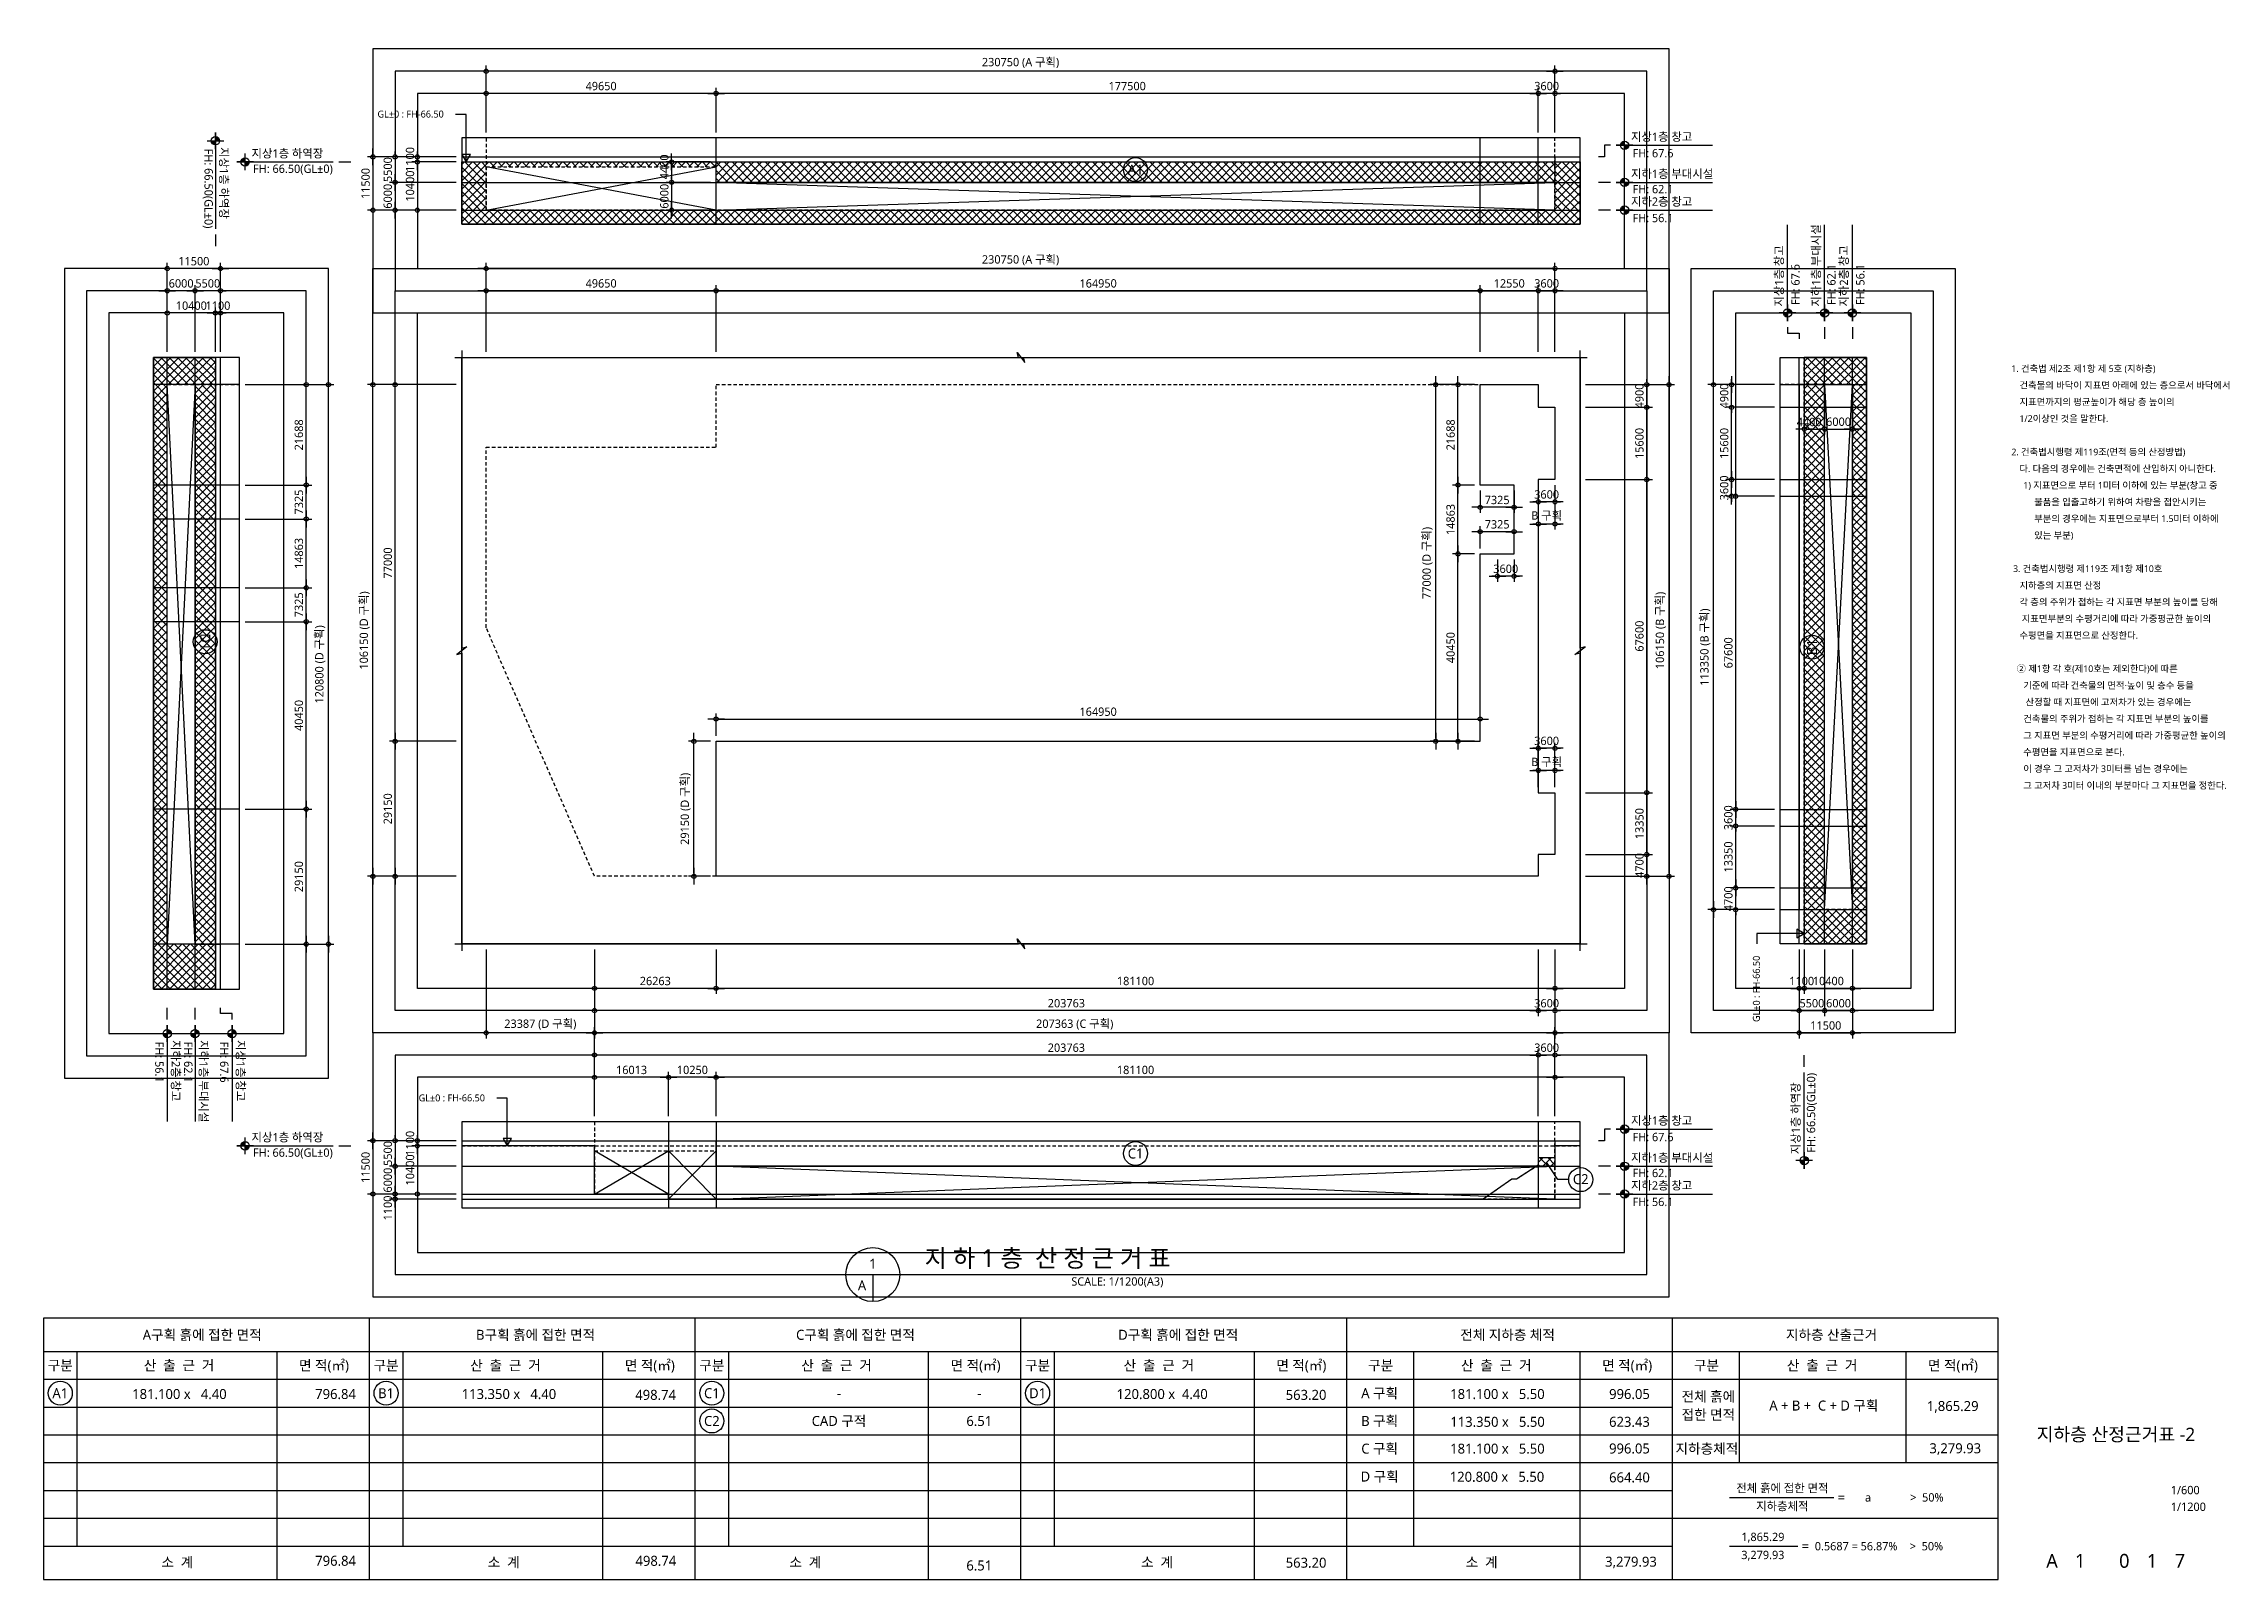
# Model space of a CAD drawing. Header units: millimetres. Extents: x 14000 to 977408, y 8600 to 340156.
# Drawn here: x 506600 to 977408, y 8600 to 340156 of the extents above; entities that cross this region are included whole.
import ezdxf
from ezdxf.enums import TextEntityAlignment as Align

# ---------------------------------------------------------------- set-up
doc = ezdxf.new("R2010")
doc.units = ezdxf.units.MM
doc.header["$LTSCALE"] = 1000
doc.header["$MEASUREMENT"] = 0
doc.header["$PDSIZE"] = -10
doc.linetypes.add('-HID', pattern=[2.5, 1.5, -1])
doc.layers.get('0').update_dxf_attribs({"linetype": 'CONTINUOUS'})
doc.layers.get('Defpoints').update_dxf_attribs({"color": 171, "linetype": 'CONTINUOUS'})
for name, color, linetype in [('AREABOUNDARY', 2, 'CONTINUOUS'), ('cen', 1, 'CONTINUOUS'), ('HAT', 8, 'CONTINUOUS'), ('NDIM', 7, 'CONTINUOUS'), ('SASAC 도면명', 2, 'CONTINUOUS'), ('SYM', 7, 'CONTINUOUS'), ('TEXT', 3, 'CONTINUOUS'), ('TEXT(AXIS)', 2, 'CONTINUOUS'), ('TEXT(실명)', 3, 'CONTINUOUS'), ('TEXT-TITLE', 6, 'CONTINUOUS'), ('TEXT-기입', 6, 'CONTINUOUS'), ('TEXT-도곽', 7, 'CONTINUOUS'), ('면적산출도(제외면적)', 3, 'CONTINUOUS')]:
    doc.layers.add(name, color=color, linetype=linetype)
doc.styles.add('CGS', font='cgse', dxfattribs={"bigfont": 'cgs'})
doc.styles.add('나눔바른고딕', font='NanumBarunGothic.ttf')
doc.dimstyles.new('NDIM 1200', dxfattribs={"dimscale": 500, "dimtxt": 3, "dimasz": 1, "dimexe": 2, "dimexo": 2, "dimgap": 1, "dimtad": 1, "dimdec": 0, "dimdsep": 46, "dimtxsty": 'CGS', "dimblk": 'DOT0', "dimcen": 1, "dimdle": 8, "dimclrd": 2, "dimclre": 2, "dimclrt": 2, "dimadec": 0, "dimazin": 0, "dimtfac": 1, "dimtdec": 0, "dimtix": 1, "dimtmove": 2, "dimatfit": 3, "dimldrblk": 'DOT0', "dimfxl": 1, "dimtolj": 1, "dimtzin": 0, "dimlwd": -1, "dimlwe": -1, "dimarcsym": 0})
pattern_1 = [(45, (399494, 565076), (-883.8835, 883.8835), []), (135, (399494, 565076), (-883.8835, -883.8835), [])]

msp = doc.modelspace()

# ---------------------------------------------------------------- texts
at = {"layer": 'TEXT', "style": '나눔바른고딕'}
for s, height, p in [('1. 건축법 제2조 제1항 제 5호 (지하층)', 1440, (931426.8, 270000)), ('지표면까지의 평균높이가 해당 층 높이의', 1440, (933168, 262800)), ('건축물의 바닥이 지표면 아래에 있는 층으로서 바닥에서', 1440, (933168, 266400)), ('1/2이상인 것을 말한다.', 1440, (933168, 259200)), ('2. 건축법시행령 제119조(면적 등의 산정방법)', 1440, (931426.8, 252000)), ('다. 다음의 경우에는 건축면적에 산입하지 아니한다.', 1440, (933168, 248400)), ('1) 지표면으로 부터 1미터 이하에 있는 부분(창고 중', 1440, (934020.4, 244800)), ('물품을 입출고하기 위하여 차량을 접안시키는', 1440, (936333.6, 241200)), ('부분의 경우에는 지표면으로부터 1.5미터 이하에', 1440, (936333.6, 237600)), ('있는 부분)', 1440, (936333.6, 234000)), ('3. 건축법시행령 제119조 제1항 제10호', 1440, (931798.8, 226800)), ('지하층의 지표면 산정', 1440, (933168, 223200)), ('각 층의 주위가 접하는 각 지표면 부분의 높이를 당해', 1440, (933168, 219600)), (' 지표면부분의 수평거리에 따라 가중평균한 높이의', 1440, (933168, 216000)), ('수평면을 지표면으로 산정한다.', 1440, (933168, 212400)), ('② 제1항 각 호(제10호는 제외한다)에 따른', 1440, (932562.4, 205200)), ('기준에 따라 건축물의 면적·높이 및 층수 등을', 1440, (933986.6, 201600)), (' 산정할 때 지표면에 고저차가 있는 경우에는', 1440, (933986.6, 198000)), ('건축물의 주위가 접하는 각 지표면 부분의 높이를', 1440, (933986.6, 194400)), ('그 지표면 부분의 수평거리에 따라 가중평균한 높이의', 1440, (933986.6, 190800)), ('수평면을 지표면으로 본다.', 1440, (933986.6, 187200)), ('이 경우 그 고저차가 3미터를 넘는 경우에는', 1440, (933986.6, 183600)), ('그 고저차 3미터 이내의 부분마다 그 지표면을 정한다.', 1440, (933986.6, 180000)), ('지 하 1 층  산 정 근 거 표', 3840, (696802.4, 77961.3))]:
    msp.add_text(s, height=height, dxfattribs=at).set_placement(p, align=Align.MIDDLE_LEFT)
for s, p in [('1', (685618.8, 76724.9)), ('A', (683291.5, 72070.4))]:
    msp.add_text(s, height=2160, dxfattribs=at).set_placement(p, align=Align.MIDDLE)
msp.add_text('SCALE: 1/1200(A3)', height=1800, dxfattribs=at).set_placement((748343.1, 73815.9), align=Align.TOP_RIGHT)
at = {"layer": 'TEXT(AXIS)', "style": '나눔바른고딕'}
for s, p in [('지상1층 창고', (849291.2, 319144.9)), ('지상1층 하역장', (551481.8, 315544.9)), ('FH: 67.6', (849633.1, 315604.9)), ('FH: 66.50(GL±0)', (551823.7, 312241.9)), ('지하1층 부대시설', (849291.2, 311144.9)), ('지하2층 창고', (849291.2, 305144.9)), ('FH: 62.1', (849633.1, 307841.9)), ('FH: 56.1', (849633.1, 301604.9)), ('지상1층 창고', (849291.2, 106742.5)), ('지상1층 하역장', (551481.8, 103142.5)), ('FH: 67.6', (849633.1, 103202.6)), ('FH: 66.50(GL±0)', (551823.7, 99839.6)), ('지하1층 부대시설', (849291.2, 98742.5)), ('지하2층 창고', (849291.2, 92742.5)), ('FH: 62.1', (849633.1, 95439.6)), ('FH: 56.1', (849633.1, 89202.6))]:
    msp.add_text(s, height=1800, dxfattribs=at).set_placement(p)
for s, rotation, p in [('FH: 66.50(GL±0)', 270, (541332, 317466.4)), ('지상1층 하역장', 270, (544634.9, 317808.3)), ('지하1층 부대시설', 90, (890165.1, 283381.2)), ('지상1층 창고', 90, (882165.1, 283381.2)), ('FH: 67.6', 90, (885705, 283723.1)), ('FH: 62.1', 90, (893468, 283723.1)), ('지하2층 창고', 90, (896165.1, 283381.2)), ('FH: 56.1', 90, (899705, 283723.1)), ('FH: 56.1', 270, (530695, 124698.7)), ('지하2층 창고', 270, (534234.9, 125040.6)), ('FH: 62.1', 270, (536932, 124698.7)), ('지하1층 부대시설', 270, (540234.9, 125040.6)), ('FH: 67.6', 270, (544695, 124698.7)), ('지상1층 창고', 270, (548234.9, 125040.6)), ('FH: 66.50(GL±0)', 90, (889068, 100731.3)), ('지상1층 하역장', 90, (885765.1, 100389.4))]:
    msp.add_text(s, height=1800, rotation=rotation, dxfattribs=at).set_placement(p)
for s, p in [('A구획 흙에 접한 면적', (540841.9, 61400)), ('B구획 흙에 접한 면적', (612811.8, 61400)), ('C구획 흙에 접한 면적', (681871.8, 61400)), ('D구획 흙에 접한 면적', (751555.6, 61400)), ('전체 지하층 체적', (822657.6, 61400)), ('지하층 산출근거', (892598.9, 61400))]:
    msp.add_text(s, height=2160, dxfattribs=at).set_placement(p, align=Align.MIDDLE_CENTER)
at = {"layer": 'TEXT(실명)', "style": '나눔바른고딕'}
for s, height, p in [('GL±0 : FH-66.50', 1500, (578683.6, 324944.1)), ('GL±0 : FH-66.50', 1500, (587576.8, 112541.8)), ('=', 2160, (893923.3, 26300)), ('a', 1800, (899820.2, 26300)), ('>  50%%%', 1800, (909586.7, 26300)), ('=', 2160, (886156.7, 15770.6)), ('0.5687 = 56.87%%% ', 1800, (888985.8, 15770.6)), ('>  50%%%', 1800, (909494.4, 15770.6))]:
    msp.add_text(s, height=height, dxfattribs=at).set_placement(p, align=Align.MIDDLE_LEFT)
for s, height, p in [('A1', 2160, (742340, 312950)), ('C1', 2160, (742340, 100547.7)), ('C2', 2160, (838447.3, 95005.5)), ('구분', 2160, (510200, 54800)), ('산  출  근  거', 2160, (535838.7, 54800)), ('면 적(㎡)', 2160, (567136.8, 54800)), ('구분', 2160, (580533.3, 54800)), ('산  출  근  거', 2160, (606313, 54800)), ('면 적(㎡)', 2160, (637470.1, 54800)), ('구분', 2160, (650866.7, 54800)), ('산  출  근  거', 2160, (677795.5, 54800)), ('면 적(㎡)', 2160, (707803.5, 54800)), ('구분', 2160, (721200, 54800)), ('산  출  근  거', 2160, (747372.4, 54800)), ('면 적(㎡)', 2160, (778136.8, 54800)), ('구분', 2160, (795261.3, 54800)), ('산  출  근  거', 2160, (820221.3, 54800)), ('면 적(㎡)', 2160, (848470.1, 54800)), ('구분', 2160, (865594.7, 54800)), ('산  출  근  거', 2160, (890554.6, 54800)), ('면 적(㎡)', 2160, (918803.5, 54800)), ('A1', 2160, (510200, 48800)), ('181.100 x   4.40 ', 2160, (536285.2, 48617.3)), ('796.84', 2160, (569624.6, 48617.3)), ('B1', 2160, (580533.3, 48800)), ('113.350 x   4.40 ', 2160, (607427, 48617.3)), ('498.74', 2160, (638727.8, 48437.6)), ('C1', 2160, (650866.7, 48800)), ('-', 2160, (678313.5, 48800)), ('-', 2160, (708604.4, 48800)), ('D1', 2160, (721200, 48800)), ('120.800 x  4.40', 2160, (748093.7, 48617.3)), ('563.20', 2160, (779153.3, 48437.6)), ('A 구획', 2160, (795037.6, 48800)), ('181.100 x   5.50 ', 2160, (820831.3, 48617.3)), ('996.05', 2160, (848972.8, 48617.3)), ('전체 흙에', 2160, (866007.7, 48089.7)), ('A + B +  C + D 구획', 2160, (890933.3, 46129.4)), ('C2', 2160, (650866.7, 42800)), ('CAD 구적', 2160, (678313.5, 42800)), ('6.51', 2160, (708604.4, 42800)), ('B 구획', 2160, (795037.6, 42800)), ('113.350 x   5.50', 2160, (820487.9, 42617.3)), ('623.43', 2160, (848972.8, 42617.3)), ('접한 면적', 2160, (866007.7, 44139.8)), ('C 구획', 2160, (795037.6, 36828.2)), ('181.100 x   5.50 ', 2160, (820831.3, 36828.2)), ('996.05', 2160, (848972.8, 36861)), ('지하층체적', 2160, (865688, 36805.7)), ('3,279.93', 2160, (919306.1, 36907.6)), ('D 구획', 2160, (795037.6, 30800)), ('120.800 x   5.50', 2160, (820370.7, 30753.5)), ('664.40', 2160, (848972.8, 30617.3)), ('전체 흙에 접한 면적', 1800, (881978.4, 28299.5)), ('지하층체적', 1800, (881978.4, 24410)), ('3,279.93', 1800, (877769.5, 13880.7)), ('1,865.29', 1800, (877769.5, 17770.1)), ('소  계', 2160, (535455.4, 12298.1)), ('796.84', 2160, (569637.2, 12617.3)), ('소  계', 2160, (605929.7, 12298.1)), ('498.74', 2160, (638776, 12607.5)), ('소  계', 2160, (671034.4, 12298.1)), ('6.51', 2160, (708604.4, 11600)), ('소  계', 2160, (746989.1, 12298.1)), ('563.20', 2160, (779153.3, 12201.7)), ('소  계', 2160, (817055.7, 12298.1))]:
    msp.add_text(s, height=height, dxfattribs=at).set_placement(p, align=Align.MIDDLE_CENTER)
for s, rotation, p in [('D1', 270, (541490, 211025.1)), ('B1', 90, (888360, 209862.2))]:
    msp.add_text(s, height=2160, rotation=rotation, dxfattribs=at).set_placement(p, align=Align.MIDDLE_CENTER)
msp.add_text('GL±0 : FH-66.50', height=1500, rotation=90, dxfattribs=at).set_placement((876365.9, 128930.9), align=Align.MIDDLE_LEFT)
at = {"layer": 'TEXT(실명)', "ltscale": 0.1, "style": '나눔바른고딕'}
for s, p in [('1,865.29', (913176.7, 44946.6)), ('3,279.93', (843717, 11348.3))]:
    msp.add_text(s, height=2160, dxfattribs=at).set_placement(p)
at = {"layer": 'TEXT-TITLE', "style": '나눔바른고딕'}
msp.add_text('지하층 산정근거표 -2', height=2880, dxfattribs=at).set_placement((954000, 39909.9), align=Align.MIDDLE_CENTER)
at = {"layer": 'TEXT-기입', "style": '나눔바른고딕'}
for s, p in [('1/600', (965839.4, 26438.3)), ('1/1200', (965839.4, 22838.3))]:
    msp.add_text(s, height=1800, dxfattribs=at).set_placement(p, align=Align.BOTTOM_LEFT)
for s, p in [('0', (955800, 12600)), ('A', (940200, 12600)), ('1', (946275.4, 12600)), ('1', (961800, 12600)), ('7', (967800, 12600))]:
    msp.add_text(s, height=3000, dxfattribs=at).set_placement(p, align=Align.MIDDLE_CENTER)

# ---------------------------------------------------------------- blocks, each defined once
blk = doc.blocks.new('DOT0')
blk.add_line((-3, 0), (3, 0))
at = {"color": 6}
blk.add_circle((0, 0), 0.75, dxfattribs=at)
blk = doc.blocks.new('*D109')
at = {"layer": 'Defpoints', "color": 0, "ltscale": 0.4, "transparency": 16777216}
for p in [(602140, 286800), (602140, 272400), (651790, 272400)]:
    blk.add_point(p, dxfattribs=at)
at = {"layer": 'NDIM', "ltscale": 0.4, "transparency": 16777216}
for p, q in [((602140, 273600), (602140, 288000)), ((651790, 273600), (651790, 288000)), ((651190, 286800), (602740, 286800))]:
    blk.add_line(p, q, dxfattribs=at)
at = {"layer": 'NDIM', "ltscale": 0.4, "transparency": 16777216, "xscale": 600, "yscale": 600, "zscale": 600, "rotation": 180}
blk.add_blockref('DOT0', (602140, 286800), dxfattribs=at)
at = {"layer": 'NDIM', "ltscale": 0.4, "transparency": 16777216, "xscale": 600, "yscale": 600, "zscale": 600}
blk.add_blockref('DOT0', (651790, 286800), dxfattribs=at)
at = {"layer": 'NDIM', "ltscale": 0.4, "transparency": 16777216, "insert": (626965, 288379), "char_height": 1800, "attachment_point": 5, "style": '나눔바른고딕'}
blk.add_mtext('\\A1;49650', dxfattribs=at)
blk = doc.blocks.new('*D110')
at = {"layer": 'Defpoints', "color": 0, "ltscale": 0.4, "transparency": 16777216}
for p in [(816740, 286800), (816740, 272400), (829290, 272400)]:
    blk.add_point(p, dxfattribs=at)
at = {"layer": 'NDIM', "ltscale": 0.4, "transparency": 16777216}
for p, q in [((816740, 273600), (816740, 288000)), ((829290, 273600), (829290, 288000)), ((828690, 286800), (817340, 286800))]:
    blk.add_line(p, q, dxfattribs=at)
at = {"layer": 'NDIM', "ltscale": 0.4, "transparency": 16777216, "xscale": 600, "yscale": 600, "zscale": 600, "rotation": 180}
blk.add_blockref('DOT0', (816740, 286800), dxfattribs=at)
at = {"layer": 'NDIM', "ltscale": 0.4, "transparency": 16777216, "xscale": 600, "yscale": 600, "zscale": 600}
blk.add_blockref('DOT0', (829290, 286800), dxfattribs=at)
at = {"layer": 'NDIM', "ltscale": 0.4, "transparency": 16777216, "insert": (823015, 288377), "char_height": 1800, "attachment_point": 5, "style": '나눔바른고딕'}
blk.add_mtext('\\A1;12550', dxfattribs=at)
blk = doc.blocks.new('*D111')
at = {"layer": 'Defpoints', "color": 0, "ltscale": 0.4, "transparency": 16777216}
for p in [(829290, 286800), (829290, 272400), (832890, 272400)]:
    blk.add_point(p, dxfattribs=at)
at = {"layer": 'NDIM', "ltscale": 0.4, "transparency": 16777216}
for p, q in [((829290, 273600), (829290, 288000)), ((832890, 273600), (832890, 288000)), ((828690, 286800), (828090, 286800)), ((832890, 286800), (829290, 286800)), ((833490, 286800), (834090, 286800))]:
    blk.add_line(p, q, dxfattribs=at)
at = {"layer": 'NDIM', "ltscale": 0.4, "transparency": 16777216, "xscale": 600, "yscale": 600, "zscale": 600}
blk.add_blockref('DOT0', (829290, 286800), dxfattribs=at)
at = {"layer": 'NDIM', "ltscale": 0.4, "transparency": 16777216, "xscale": 600, "yscale": 600, "zscale": 600, "rotation": 180}
blk.add_blockref('DOT0', (832890, 286800), dxfattribs=at)
at = {"layer": 'NDIM', "ltscale": 0.4, "transparency": 16777216, "insert": (831090, 288379), "char_height": 1800, "attachment_point": 5, "style": '나눔바른고딕'}
blk.add_mtext('\\A1;3600', dxfattribs=at)
blk = doc.blocks.new('*D112')
at = {"layer": 'Defpoints', "color": 0, "ltscale": 0.4, "transparency": 16777216}
for p in [(602140, 291600), (602140, 272400), (832890, 272400)]:
    blk.add_point(p, dxfattribs=at)
at = {"layer": 'NDIM', "ltscale": 0.4, "transparency": 16777216}
for p, q in [((602140, 273600), (602140, 292800)), ((832890, 273600), (832890, 292800)), ((832290, 291600), (602740, 291600))]:
    blk.add_line(p, q, dxfattribs=at)
at = {"layer": 'NDIM', "ltscale": 0.4, "transparency": 16777216, "xscale": 600, "yscale": 600, "zscale": 600, "rotation": 180}
blk.add_blockref('DOT0', (602140, 291600), dxfattribs=at)
at = {"layer": 'NDIM', "ltscale": 0.4, "transparency": 16777216, "xscale": 600, "yscale": 600, "zscale": 600}
blk.add_blockref('DOT0', (832890, 291600), dxfattribs=at)
at = {"layer": 'NDIM', "ltscale": 0.4, "transparency": 16777216, "insert": (717515, 293368), "char_height": 1800, "attachment_point": 5, "style": '나눔바른고딕'}
blk.add_mtext('\\A1;230750 (A 구획)', dxfattribs=at)
blk = doc.blocks.new('*D113')
at = {"layer": 'Defpoints', "color": 0, "ltscale": 0.4, "transparency": 16777216}
for p in [(602140, 145798), (625527, 145798), (602140, 126598)]:
    blk.add_point(p, dxfattribs=at)
at = {"layer": 'NDIM', "ltscale": 0.4, "transparency": 16777216}
for p, q in [((602140, 144598), (602140, 125398)), ((625527, 144598), (625527, 125398)), ((624927, 126598), (602740, 126598))]:
    blk.add_line(p, q, dxfattribs=at)
at = {"layer": 'NDIM', "ltscale": 0.4, "transparency": 16777216, "xscale": 600, "yscale": 600, "zscale": 600, "rotation": 180}
blk.add_blockref('DOT0', (602140, 126598), dxfattribs=at)
at = {"layer": 'NDIM', "ltscale": 0.4, "transparency": 16777216, "xscale": 600, "yscale": 600, "zscale": 600}
blk.add_blockref('DOT0', (625527, 126598), dxfattribs=at)
at = {"layer": 'NDIM', "ltscale": 0.4, "transparency": 16777216, "insert": (613833, 128366), "char_height": 1800, "attachment_point": 5, "style": '나눔바른고딕'}
blk.add_mtext('\\A1;23387 (D 구획)', dxfattribs=at)
blk = doc.blocks.new('*D114')
at = {"layer": 'Defpoints', "color": 0, "ltscale": 0.4, "transparency": 16777216}
for p in [(829290, 145798), (832890, 145798), (829290, 131398)]:
    blk.add_point(p, dxfattribs=at)
at = {"layer": 'NDIM', "ltscale": 0.4, "transparency": 16777216}
for p, q in [((829290, 144598), (829290, 130198)), ((832890, 144598), (832890, 130198)), ((828690, 131398), (828090, 131398)), ((832890, 131398), (829290, 131398)), ((833490, 131398), (834090, 131398))]:
    blk.add_line(p, q, dxfattribs=at)
at = {"layer": 'NDIM', "ltscale": 0.4, "transparency": 16777216, "xscale": 600, "yscale": 600, "zscale": 600}
blk.add_blockref('DOT0', (829290, 131398), dxfattribs=at)
at = {"layer": 'NDIM', "ltscale": 0.4, "transparency": 16777216, "xscale": 600, "yscale": 600, "zscale": 600, "rotation": 180}
blk.add_blockref('DOT0', (832890, 131398), dxfattribs=at)
at = {"layer": 'NDIM', "ltscale": 0.4, "transparency": 16777216, "insert": (831090, 132976), "char_height": 1800, "attachment_point": 5, "style": '나눔바른고딕'}
blk.add_mtext('\\A1;3600', dxfattribs=at)
blk = doc.blocks.new('*D115')
at = {"layer": 'Defpoints', "color": 0, "ltscale": 0.4, "transparency": 16777216}
for p in [(625527, 145798), (829290, 145798), (625527, 131398)]:
    blk.add_point(p, dxfattribs=at)
at = {"layer": 'NDIM', "ltscale": 0.4, "transparency": 16777216}
for p, q in [((625527, 144598), (625527, 130198)), ((829290, 144598), (829290, 130198)), ((828690, 131398), (626127, 131398))]:
    blk.add_line(p, q, dxfattribs=at)
at = {"layer": 'NDIM', "ltscale": 0.4, "transparency": 16777216, "xscale": 600, "yscale": 600, "zscale": 600, "rotation": 180}
blk.add_blockref('DOT0', (625527, 131398), dxfattribs=at)
at = {"layer": 'NDIM', "ltscale": 0.4, "transparency": 16777216, "xscale": 600, "yscale": 600, "zscale": 600}
blk.add_blockref('DOT0', (829290, 131398), dxfattribs=at)
at = {"layer": 'NDIM', "ltscale": 0.4, "transparency": 16777216, "insert": (727408, 132976), "char_height": 1800, "attachment_point": 5, "style": '나눔바른고딕'}
blk.add_mtext('\\A1;203763', dxfattribs=at)
blk = doc.blocks.new('*D116')
at = {"layer": 'Defpoints', "color": 0, "ltscale": 0.4, "transparency": 16777216}
for p in [(582490, 266537), (596890, 266537), (596890, 189537)]:
    blk.add_point(p, dxfattribs=at)
at = {"layer": 'NDIM', "ltscale": 0.4, "transparency": 16777216}
for p, q in [((595690, 266537), (581290, 266537)), ((582490, 190137), (582490, 265937)), ((595690, 189537), (581290, 189537))]:
    blk.add_line(p, q, dxfattribs=at)
at = {"layer": 'NDIM', "ltscale": 0.4, "transparency": 16777216, "xscale": 600, "yscale": 600, "zscale": 600}
for p, rotation in [((582490, 266537), 90), ((582490, 189537), 270)]:
    blk.add_blockref('DOT0', p, dxfattribs=dict(at, rotation=rotation))
at = {"layer": 'NDIM', "ltscale": 0.4, "transparency": 16777216, "insert": (580913, 228037), "char_height": 1800, "attachment_point": 5, "rotation": 90, "style": '나눔바른고딕'}
blk.add_mtext('\\A1;77000', dxfattribs=at)
blk = doc.blocks.new('*D117')
at = {"layer": 'Defpoints', "color": 0, "ltscale": 0.4, "transparency": 16777216}
for p in [(577690, 266537), (596890, 266537), (596890, 160387)]:
    blk.add_point(p, dxfattribs=at)
at = {"layer": 'NDIM', "ltscale": 0.4, "transparency": 16777216}
for p, q in [((595690, 266537), (576490, 266537)), ((577690, 160987), (577690, 265937)), ((595690, 160387), (576490, 160387))]:
    blk.add_line(p, q, dxfattribs=at)
at = {"layer": 'NDIM', "ltscale": 0.4, "transparency": 16777216, "xscale": 600, "yscale": 600, "zscale": 600}
for p, rotation in [((577690, 266537), 90), ((577690, 160387), 270)]:
    blk.add_blockref('DOT0', p, dxfattribs=dict(at, rotation=rotation))
at = {"layer": 'NDIM', "ltscale": 0.4, "transparency": 16777216, "insert": (575922, 213462), "char_height": 1800, "attachment_point": 5, "rotation": 90, "style": '나눔바른고딕'}
blk.add_mtext('\\A1;106150 (D 구획)', dxfattribs=at)
blk = doc.blocks.new('*D118')
at = {"layer": 'Defpoints', "color": 0, "ltscale": 0.4, "transparency": 16777216}
for p in [(582490, 189537), (596890, 189537), (596890, 160387)]:
    blk.add_point(p, dxfattribs=at)
at = {"layer": 'NDIM', "ltscale": 0.4, "transparency": 16777216}
for p, q in [((595690, 189537), (581290, 189537)), ((582490, 160987), (582490, 188937)), ((595690, 160387), (581290, 160387))]:
    blk.add_line(p, q, dxfattribs=at)
at = {"layer": 'NDIM', "ltscale": 0.4, "transparency": 16777216, "xscale": 600, "yscale": 600, "zscale": 600}
for p, rotation in [((582490, 189537), 90), ((582490, 160387), 270)]:
    blk.add_blockref('DOT0', p, dxfattribs=dict(at, rotation=rotation))
at = {"layer": 'NDIM', "ltscale": 0.4, "transparency": 16777216, "insert": (580911, 174962), "char_height": 1800, "attachment_point": 5, "rotation": 90, "style": '나눔바른고딕'}
blk.add_mtext('\\A1;29150', dxfattribs=at)
blk = doc.blocks.new('*D119')
at = {"layer": 'Defpoints', "color": 0, "ltscale": 0.4, "transparency": 16777216}
for p in [(838310, 266537), (852710, 266537), (838310, 261637)]:
    blk.add_point(p, dxfattribs=at)
at = {"layer": 'NDIM', "ltscale": 0.4, "transparency": 16777216}
for p, q in [((839510, 266537), (853910, 266537)), ((852710, 267137), (852710, 267737)), ((852710, 261637), (852710, 266537)), ((839510, 261637), (853910, 261637)), ((852710, 261037), (852710, 260437))]:
    blk.add_line(p, q, dxfattribs=at)
at = {"layer": 'NDIM', "ltscale": 0.4, "transparency": 16777216, "xscale": 600, "yscale": 600, "zscale": 600}
for p, rotation in [((852710, 266537), 270), ((852710, 261637), 90)]:
    blk.add_blockref('DOT0', p, dxfattribs=dict(at, rotation=rotation))
at = {"layer": 'NDIM', "ltscale": 0.4, "transparency": 16777216, "insert": (851131, 264087), "char_height": 1800, "attachment_point": 5, "rotation": 90, "style": '나눔바른고딕'}
blk.add_mtext('\\A1;4900', dxfattribs=at)
blk = doc.blocks.new('*D120')
at = {"layer": 'Defpoints', "color": 0, "ltscale": 0.4, "transparency": 16777216}
for p in [(838310, 261637), (852710, 261637), (838310, 246037)]:
    blk.add_point(p, dxfattribs=at)
at = {"layer": 'NDIM', "ltscale": 0.4, "transparency": 16777216}
for p, q in [((839510, 261637), (853910, 261637)), ((852710, 246637), (852710, 261037)), ((839510, 246037), (853910, 246037))]:
    blk.add_line(p, q, dxfattribs=at)
at = {"layer": 'NDIM', "ltscale": 0.4, "transparency": 16777216, "xscale": 600, "yscale": 600, "zscale": 600}
for p, rotation in [((852710, 261637), 90), ((852710, 246037), 270)]:
    blk.add_blockref('DOT0', p, dxfattribs=dict(at, rotation=rotation))
at = {"layer": 'NDIM', "ltscale": 0.4, "transparency": 16777216, "insert": (851131, 253837), "char_height": 1800, "attachment_point": 5, "rotation": 90, "style": '나눔바른고딕'}
blk.add_mtext('\\A1;15600', dxfattribs=at)
blk = doc.blocks.new('*D121')
at = {"layer": 'Defpoints', "color": 0, "ltscale": 0.4, "transparency": 16777216}
for p in [(838310, 246037), (852710, 246037), (838310, 178437)]:
    blk.add_point(p, dxfattribs=at)
at = {"layer": 'NDIM', "ltscale": 0.4, "transparency": 16777216}
for p, q in [((839510, 246037), (853910, 246037)), ((852710, 179037), (852710, 245437)), ((839510, 178437), (853910, 178437))]:
    blk.add_line(p, q, dxfattribs=at)
at = {"layer": 'NDIM', "ltscale": 0.4, "transparency": 16777216, "xscale": 600, "yscale": 600, "zscale": 600}
for p, rotation in [((852710, 246037), 90), ((852710, 178437), 270)]:
    blk.add_blockref('DOT0', p, dxfattribs=dict(at, rotation=rotation))
at = {"layer": 'NDIM', "ltscale": 0.4, "transparency": 16777216, "insert": (851131, 212237), "char_height": 1800, "attachment_point": 5, "rotation": 90, "style": '나눔바른고딕'}
blk.add_mtext('\\A1;67600', dxfattribs=at)
blk = doc.blocks.new('*D105')
at = {"layer": 'Defpoints', "color": 0, "ltscale": 0.4, "transparency": 16777216}
for p in [(838310, 178437), (852710, 178437), (838310, 165087)]:
    blk.add_point(p, dxfattribs=at)
at = {"layer": 'NDIM', "ltscale": 0.4, "transparency": 16777216}
for p, q in [((839510, 178437), (853910, 178437)), ((852710, 165687), (852710, 177837)), ((839510, 165087), (853910, 165087))]:
    blk.add_line(p, q, dxfattribs=at)
at = {"layer": 'NDIM', "ltscale": 0.4, "transparency": 16777216, "xscale": 600, "yscale": 600, "zscale": 600}
for p, rotation in [((852710, 178437), 90), ((852710, 165087), 270)]:
    blk.add_blockref('DOT0', p, dxfattribs=dict(at, rotation=rotation))
at = {"layer": 'NDIM', "ltscale": 0.4, "transparency": 16777216, "insert": (851131, 171762), "char_height": 1800, "attachment_point": 5, "rotation": 90, "style": '나눔바른고딕'}
blk.add_mtext('\\A1;13350', dxfattribs=at)
blk = doc.blocks.new('*D106')
at = {"layer": 'Defpoints', "color": 0, "ltscale": 0.4, "transparency": 16777216}
for p in [(838310, 165087), (852710, 165087), (838310, 160387)]:
    blk.add_point(p, dxfattribs=at)
at = {"layer": 'NDIM', "ltscale": 0.4, "transparency": 16777216}
for p, q in [((839510, 165087), (853910, 165087)), ((852710, 165687), (852710, 166287)), ((852710, 160387), (852710, 165087)), ((839510, 160387), (853910, 160387)), ((852710, 159787), (852710, 159187))]:
    blk.add_line(p, q, dxfattribs=at)
at = {"layer": 'NDIM', "ltscale": 0.4, "transparency": 16777216, "xscale": 600, "yscale": 600, "zscale": 600}
for p, rotation in [((852710, 165087), 270), ((852710, 160387), 90)]:
    blk.add_blockref('DOT0', p, dxfattribs=dict(at, rotation=rotation))
at = {"layer": 'NDIM', "ltscale": 0.4, "transparency": 16777216, "insert": (851133, 162737), "char_height": 1800, "attachment_point": 5, "rotation": 90, "style": '나눔바른고딕'}
blk.add_mtext('\\A1;4700', dxfattribs=at)
blk = doc.blocks.new('*D107')
at = {"layer": 'Defpoints', "color": 0, "ltscale": 0.4, "transparency": 16777216}
for p in [(829290, 188037), (829290, 178437), (832890, 178437)]:
    blk.add_point(p, dxfattribs=at)
at = {"layer": 'NDIM', "ltscale": 0.4, "transparency": 16777216}
for p, q in [((829290, 179637), (829290, 189237)), ((832890, 179637), (832890, 189237)), ((828690, 188037), (828090, 188037)), ((832890, 188037), (829290, 188037)), ((833490, 188037), (834090, 188037))]:
    blk.add_line(p, q, dxfattribs=at)
at = {"layer": 'NDIM', "ltscale": 0.4, "transparency": 16777216, "xscale": 600, "yscale": 600, "zscale": 600}
blk.add_blockref('DOT0', (829290, 188037), dxfattribs=at)
at = {"layer": 'NDIM', "ltscale": 0.4, "transparency": 16777216, "xscale": 600, "yscale": 600, "zscale": 600, "rotation": 180}
blk.add_blockref('DOT0', (832890, 188037), dxfattribs=at)
at = {"layer": 'NDIM', "ltscale": 0.4, "transparency": 16777216, "insert": (831090, 189616), "char_height": 1800, "attachment_point": 5, "style": '나눔바른고딕'}
blk.add_mtext('\\A1;3600', dxfattribs=at)
blk = doc.blocks.new('*D108')
at = {"layer": 'Defpoints', "color": 0, "ltscale": 0.4, "transparency": 16777216}
for p in [(829290, 246037), (832890, 246037), (829290, 236437)]:
    blk.add_point(p, dxfattribs=at)
at = {"layer": 'NDIM', "ltscale": 0.4, "transparency": 16777216}
for p, q in [((829290, 244837), (829290, 235237)), ((832890, 244837), (832890, 235237)), ((828690, 236437), (828090, 236437)), ((832890, 236437), (829290, 236437)), ((833490, 236437), (834090, 236437))]:
    blk.add_line(p, q, dxfattribs=at)
at = {"layer": 'NDIM', "ltscale": 0.4, "transparency": 16777216, "xscale": 600, "yscale": 600, "zscale": 600}
blk.add_blockref('DOT0', (829290, 236437), dxfattribs=at)
at = {"layer": 'NDIM', "ltscale": 0.4, "transparency": 16777216, "xscale": 600, "yscale": 600, "zscale": 600, "rotation": 180}
blk.add_blockref('DOT0', (832890, 236437), dxfattribs=at)
at = {"layer": 'NDIM', "ltscale": 0.4, "transparency": 16777216, "insert": (831090, 238188), "char_height": 1800, "attachment_point": 5, "style": '나눔바른고딕'}
blk.add_mtext('\\A1;B 구획', dxfattribs=at)
blk = doc.blocks.new('A$C19853FC8')
at = {"layer": 'SYM'}
for p, q in [((3600, 1800), (0, 1800)), ((1800, 0), (1800, 3600))]:
    blk.add_line(p, q, dxfattribs=at)
blk.add_circle((1800, 1800), 900, dxfattribs=at)
for points in [[(900, 1800), (1800, 2700), (914, 1959), (1643, 2686)], [(914, 1959), (1643, 2686), (954, 2112), (1492, 2646)], [(954, 2112), (1492, 2646), (1025, 2260), (1346, 2576)], [(1025, 2260), (1346, 2576), (1109, 2378), (1222, 2491)], [(1800, 900), (2700, 1800), (1959, 914), (2686, 1643)], [(1959, 914), (2686, 1643), (2112, 954), (2646, 1492)], [(2112, 954), (2646, 1492), (2260, 1025), (2576, 1346)], [(2260, 1025), (2576, 1346), (2378, 1109), (2491, 1222)]]:
    blk.add_solid(points, dxfattribs=at)
at = {"layer": 'SYM', "linetype": 'Continuous'}
for points in [[(1800, 2700), (1800, 1800), (900, 1800)], [(2700, 1800), (1800, 900), (1800, 1800)]]:
    blk.add_solid(points, dxfattribs=at)
blk = doc.blocks.new('*D122')
at = {"layer": 'Defpoints', "color": 0, "ltscale": 0.4, "transparency": 16777216}
for p in [(838310, 266537), (857510, 266537), (838310, 160387)]:
    blk.add_point(p, dxfattribs=at)
at = {"layer": 'NDIM', "ltscale": 0.4, "transparency": 16777216}
for p, q in [((839510, 266537), (858710, 266537)), ((857510, 160987), (857510, 265937)), ((839510, 160387), (858710, 160387))]:
    blk.add_line(p, q, dxfattribs=at)
at = {"layer": 'NDIM', "ltscale": 0.4, "transparency": 16777216, "xscale": 600, "yscale": 600, "zscale": 600}
for p, rotation in [((857510, 266537), 90), ((857510, 160387), 270)]:
    blk.add_blockref('DOT0', p, dxfattribs=dict(at, rotation=rotation))
at = {"layer": 'NDIM', "ltscale": 0.4, "transparency": 16777216, "insert": (855742, 213462), "char_height": 1800, "attachment_point": 5, "rotation": 90, "style": '나눔바른고딕'}
blk.add_mtext('\\A1;106150 (B 구획)', dxfattribs=at)
blk = doc.blocks.new('*D123')
at = {"layer": 'Defpoints', "color": 0, "ltscale": 0.4, "transparency": 16777216}
for p in [(829290, 183237), (829290, 178437), (832890, 178437)]:
    blk.add_point(p, dxfattribs=at)
at = {"layer": 'NDIM', "ltscale": 0.4, "transparency": 16777216}
for p, q in [((829290, 179637), (829290, 184437)), ((832890, 179637), (832890, 184437)), ((828690, 183237), (828090, 183237)), ((832890, 183237), (829290, 183237)), ((833490, 183237), (834090, 183237))]:
    blk.add_line(p, q, dxfattribs=at)
at = {"layer": 'NDIM', "ltscale": 0.4, "transparency": 16777216, "xscale": 600, "yscale": 600, "zscale": 600}
blk.add_blockref('DOT0', (829290, 183237), dxfattribs=at)
at = {"layer": 'NDIM', "ltscale": 0.4, "transparency": 16777216, "xscale": 600, "yscale": 600, "zscale": 600, "rotation": 180}
blk.add_blockref('DOT0', (832890, 183237), dxfattribs=at)
at = {"layer": 'NDIM', "ltscale": 0.4, "transparency": 16777216, "insert": (831090, 184988), "char_height": 1800, "attachment_point": 5, "style": '나눔바른고딕'}
blk.add_mtext('\\A1;B 구획', dxfattribs=at)
blk = doc.blocks.new('*D124')
at = {"layer": 'Defpoints', "color": 0, "ltscale": 0.4, "transparency": 16777216}
for p in [(829290, 246037), (832890, 246037), (829290, 241237)]:
    blk.add_point(p, dxfattribs=at)
at = {"layer": 'NDIM', "ltscale": 0.4, "transparency": 16777216}
for p, q in [((829290, 244837), (829290, 240037)), ((832890, 244837), (832890, 240037)), ((828690, 241237), (828090, 241237)), ((832890, 241237), (829290, 241237)), ((833490, 241237), (834090, 241237))]:
    blk.add_line(p, q, dxfattribs=at)
at = {"layer": 'NDIM', "ltscale": 0.4, "transparency": 16777216, "xscale": 600, "yscale": 600, "zscale": 600}
blk.add_blockref('DOT0', (829290, 241237), dxfattribs=at)
at = {"layer": 'NDIM', "ltscale": 0.4, "transparency": 16777216, "xscale": 600, "yscale": 600, "zscale": 600, "rotation": 180}
blk.add_blockref('DOT0', (832890, 241237), dxfattribs=at)
at = {"layer": 'NDIM', "ltscale": 0.4, "transparency": 16777216, "insert": (831090, 242816), "char_height": 1800, "attachment_point": 5, "style": '나눔바른고딕'}
blk.add_mtext('\\A1;3600', dxfattribs=at)
blk = doc.blocks.new('*D94')
at = {"layer": 'Defpoints', "color": 0, "ltscale": 0.4, "transparency": 16777216}
for p in [(625527, 145798), (832890, 145798), (625527, 126598)]:
    blk.add_point(p, dxfattribs=at)
at = {"layer": 'NDIM', "ltscale": 0.4, "transparency": 16777216}
for p, q in [((625527, 144598), (625527, 125398)), ((832890, 144598), (832890, 125398)), ((832290, 126598), (626127, 126598))]:
    blk.add_line(p, q, dxfattribs=at)
at = {"layer": 'NDIM', "ltscale": 0.4, "transparency": 16777216, "xscale": 600, "yscale": 600, "zscale": 600, "rotation": 180}
blk.add_blockref('DOT0', (625527, 126598), dxfattribs=at)
at = {"layer": 'NDIM', "ltscale": 0.4, "transparency": 16777216, "xscale": 600, "yscale": 600, "zscale": 600}
blk.add_blockref('DOT0', (832890, 126598), dxfattribs=at)
at = {"layer": 'NDIM', "ltscale": 0.4, "transparency": 16777216, "insert": (729208, 128366), "char_height": 1800, "attachment_point": 5, "style": '나눔바른고딕'}
blk.add_mtext('\\A1;207363 (C 구획)', dxfattribs=at)
blk = doc.blocks.new('*D95')
at = {"layer": 'Defpoints', "color": 0, "ltscale": 0.4, "transparency": 16777216}
for p in [(602140, 329400), (602140, 319800), (651790, 319800)]:
    blk.add_point(p, dxfattribs=at)
at = {"layer": 'NDIM', "ltscale": 0.4, "transparency": 16777216}
for p, q in [((602140, 321000), (602140, 330600)), ((651790, 321000), (651790, 330600)), ((651190, 329400), (602740, 329400))]:
    blk.add_line(p, q, dxfattribs=at)
at = {"layer": 'NDIM', "ltscale": 0.4, "transparency": 16777216, "xscale": 600, "yscale": 600, "zscale": 600, "rotation": 180}
blk.add_blockref('DOT0', (602140, 329400), dxfattribs=at)
at = {"layer": 'NDIM', "ltscale": 0.4, "transparency": 16777216, "xscale": 600, "yscale": 600, "zscale": 600}
blk.add_blockref('DOT0', (651790, 329400), dxfattribs=at)
at = {"layer": 'NDIM', "ltscale": 0.4, "transparency": 16777216, "insert": (626965, 330979), "char_height": 1800, "attachment_point": 5, "style": '나눔바른고딕'}
blk.add_mtext('\\A1;49650', dxfattribs=at)
blk = doc.blocks.new('*D96')
at = {"layer": 'Defpoints', "color": 0, "ltscale": 0.4, "transparency": 16777216}
for p in [(651790, 329400), (651790, 319800), (829290, 319800)]:
    blk.add_point(p, dxfattribs=at)
at = {"layer": 'NDIM', "ltscale": 0.4, "transparency": 16777216}
for p, q in [((651790, 321000), (651790, 330600)), ((829290, 321000), (829290, 330600)), ((828690, 329400), (652390, 329400))]:
    blk.add_line(p, q, dxfattribs=at)
at = {"layer": 'NDIM', "ltscale": 0.4, "transparency": 16777216, "xscale": 600, "yscale": 600, "zscale": 600, "rotation": 180}
blk.add_blockref('DOT0', (651790, 329400), dxfattribs=at)
at = {"layer": 'NDIM', "ltscale": 0.4, "transparency": 16777216, "xscale": 600, "yscale": 600, "zscale": 600}
blk.add_blockref('DOT0', (829290, 329400), dxfattribs=at)
at = {"layer": 'NDIM', "ltscale": 0.4, "transparency": 16777216, "insert": (740540, 330977), "char_height": 1800, "attachment_point": 5, "style": '나눔바른고딕'}
blk.add_mtext('\\A1;177500', dxfattribs=at)
blk = doc.blocks.new('*D97')
at = {"layer": 'Defpoints', "color": 0, "ltscale": 0.4, "transparency": 16777216}
for p in [(829290, 329400), (829290, 319800), (832890, 319800)]:
    blk.add_point(p, dxfattribs=at)
at = {"layer": 'NDIM', "ltscale": 0.4, "transparency": 16777216}
for p, q in [((829290, 321000), (829290, 330600)), ((832890, 321000), (832890, 330600)), ((828690, 329400), (828090, 329400)), ((832890, 329400), (829290, 329400)), ((833490, 329400), (834090, 329400))]:
    blk.add_line(p, q, dxfattribs=at)
at = {"layer": 'NDIM', "ltscale": 0.4, "transparency": 16777216, "xscale": 600, "yscale": 600, "zscale": 600}
blk.add_blockref('DOT0', (829290, 329400), dxfattribs=at)
at = {"layer": 'NDIM', "ltscale": 0.4, "transparency": 16777216, "xscale": 600, "yscale": 600, "zscale": 600, "rotation": 180}
blk.add_blockref('DOT0', (832890, 329400), dxfattribs=at)
at = {"layer": 'NDIM', "ltscale": 0.4, "transparency": 16777216, "insert": (831090, 330979), "char_height": 1800, "attachment_point": 5, "style": '나눔바른고딕'}
blk.add_mtext('\\A1;3600', dxfattribs=at)
blk = doc.blocks.new('*D98')
at = {"layer": 'Defpoints', "color": 0, "ltscale": 0.4, "transparency": 16777216}
for p in [(602140, 334200), (602140, 319800), (832890, 319800)]:
    blk.add_point(p, dxfattribs=at)
at = {"layer": 'NDIM', "ltscale": 0.4, "transparency": 16777216}
for p, q in [((602140, 321000), (602140, 335400)), ((832890, 321000), (832890, 335400)), ((832290, 334200), (602740, 334200))]:
    blk.add_line(p, q, dxfattribs=at)
at = {"layer": 'NDIM', "ltscale": 0.4, "transparency": 16777216, "xscale": 600, "yscale": 600, "zscale": 600, "rotation": 180}
blk.add_blockref('DOT0', (602140, 334200), dxfattribs=at)
at = {"layer": 'NDIM', "ltscale": 0.4, "transparency": 16777216, "xscale": 600, "yscale": 600, "zscale": 600}
blk.add_blockref('DOT0', (832890, 334200), dxfattribs=at)
at = {"layer": 'NDIM', "ltscale": 0.4, "transparency": 16777216, "insert": (717515, 335968), "char_height": 1800, "attachment_point": 5, "style": '나눔바른고딕'}
blk.add_mtext('\\A1;230750 (A 구획)', dxfattribs=at)
blk = doc.blocks.new('*D99')
at = {"layer": 'Defpoints', "color": 0, "ltscale": 0.4, "transparency": 16777216}
for p in [(871010, 266537), (881510, 266537), (881510, 261637)]:
    blk.add_point(p, dxfattribs=at)
at = {"layer": 'NDIM', "ltscale": 0.4, "transparency": 16777216}
for p, q in [((880310, 266537), (869810, 266537)), ((871010, 267137), (871010, 267737)), ((871010, 261637), (871010, 266537)), ((880310, 261637), (869810, 261637)), ((871010, 261037), (871010, 260437))]:
    blk.add_line(p, q, dxfattribs=at)
at = {"layer": 'NDIM', "ltscale": 0.4, "transparency": 16777216, "xscale": 600, "yscale": 600, "zscale": 600}
for p, rotation in [((871010, 266537), 270), ((871010, 261637), 90)]:
    blk.add_blockref('DOT0', p, dxfattribs=dict(at, rotation=rotation))
at = {"layer": 'NDIM', "ltscale": 0.4, "transparency": 16777216, "insert": (869431, 264087), "char_height": 1800, "attachment_point": 5, "rotation": 90, "style": '나눔바른고딕'}
blk.add_mtext('\\A1;4900', dxfattribs=at)
blk = doc.blocks.new('*D100')
at = {"layer": 'Defpoints', "color": 0, "ltscale": 0.4, "transparency": 16777216}
for p in [(871010, 261637), (881510, 261637), (881510, 246037)]:
    blk.add_point(p, dxfattribs=at)
at = {"layer": 'NDIM', "ltscale": 0.4, "transparency": 16777216}
for p, q in [((880310, 261637), (869810, 261637)), ((871010, 246637), (871010, 261037)), ((880310, 246037), (869810, 246037))]:
    blk.add_line(p, q, dxfattribs=at)
at = {"layer": 'NDIM', "ltscale": 0.4, "transparency": 16777216, "xscale": 600, "yscale": 600, "zscale": 600}
for p, rotation in [((871010, 261637), 90), ((871010, 246037), 270)]:
    blk.add_blockref('DOT0', p, dxfattribs=dict(at, rotation=rotation))
at = {"layer": 'NDIM', "ltscale": 0.4, "transparency": 16777216, "insert": (869431, 253837), "char_height": 1800, "attachment_point": 5, "rotation": 90, "style": '나눔바른고딕'}
blk.add_mtext('\\A1;15600', dxfattribs=at)
blk = doc.blocks.new('*D101')
at = {"layer": 'Defpoints', "color": 0, "ltscale": 0.4, "transparency": 16777216}
for p in [(871910, 174837), (881510, 174837), (881510, 171237)]:
    blk.add_point(p, dxfattribs=at)
at = {"layer": 'NDIM', "ltscale": 0.4, "transparency": 16777216}
for p, q in [((880310, 174837), (870710, 174837)), ((871910, 175437), (871910, 176037)), ((871910, 171237), (871910, 174837)), ((880310, 171237), (870710, 171237)), ((871910, 170637), (871910, 170037))]:
    blk.add_line(p, q, dxfattribs=at)
at = {"layer": 'NDIM', "ltscale": 0.4, "transparency": 16777216, "xscale": 600, "yscale": 600, "zscale": 600}
for p, rotation in [((871910, 174837), 270), ((871910, 171237), 90)]:
    blk.add_blockref('DOT0', p, dxfattribs=dict(at, rotation=rotation))
at = {"layer": 'NDIM', "ltscale": 0.4, "transparency": 16777216, "insert": (870331, 173037), "char_height": 1800, "attachment_point": 5, "rotation": 90, "style": '나눔바른고딕'}
blk.add_mtext('\\A1;3600', dxfattribs=at)
blk = doc.blocks.new('*D102')
at = {"layer": 'Defpoints', "color": 0, "ltscale": 0.4, "transparency": 16777216}
for p in [(871910, 171237), (881510, 171237), (881510, 157887)]:
    blk.add_point(p, dxfattribs=at)
at = {"layer": 'NDIM', "ltscale": 0.4, "transparency": 16777216}
for p, q in [((880310, 171237), (870710, 171237)), ((871910, 158487), (871910, 170637)), ((880310, 157887), (870710, 157887))]:
    blk.add_line(p, q, dxfattribs=at)
at = {"layer": 'NDIM', "ltscale": 0.4, "transparency": 16777216, "xscale": 600, "yscale": 600, "zscale": 600}
for p, rotation in [((871910, 171237), 90), ((871910, 157887), 270)]:
    blk.add_blockref('DOT0', p, dxfattribs=dict(at, rotation=rotation))
at = {"layer": 'NDIM', "ltscale": 0.4, "transparency": 16777216, "insert": (870331, 164562), "char_height": 1800, "attachment_point": 5, "rotation": 90, "style": '나눔바른고딕'}
blk.add_mtext('\\A1;13350', dxfattribs=at)
blk = doc.blocks.new('*D103')
at = {"layer": 'Defpoints', "color": 0, "ltscale": 0.4, "transparency": 16777216}
for p in [(871910, 157887), (881510, 157887), (881510, 153187)]:
    blk.add_point(p, dxfattribs=at)
at = {"layer": 'NDIM', "ltscale": 0.4, "transparency": 16777216}
for p, q in [((880310, 157887), (870710, 157887)), ((871910, 158487), (871910, 159087)), ((871910, 153187), (871910, 157887)), ((880310, 153187), (870710, 153187)), ((871910, 152587), (871910, 151987))]:
    blk.add_line(p, q, dxfattribs=at)
at = {"layer": 'NDIM', "ltscale": 0.4, "transparency": 16777216, "xscale": 600, "yscale": 600, "zscale": 600}
for p, rotation in [((871910, 157887), 270), ((871910, 153187), 90)]:
    blk.add_blockref('DOT0', p, dxfattribs=dict(at, rotation=rotation))
at = {"layer": 'NDIM', "ltscale": 0.4, "transparency": 16777216, "insert": (870333, 155537), "char_height": 1800, "attachment_point": 5, "rotation": 90, "style": '나눔바른고딕'}
blk.add_mtext('\\A1;4700', dxfattribs=at)
blk = doc.blocks.new('*D104')
at = {"layer": 'Defpoints', "color": 0, "ltscale": 0.4, "transparency": 16777216}
for p in [(867110, 266537), (881510, 266537), (881510, 153187)]:
    blk.add_point(p, dxfattribs=at)
at = {"layer": 'NDIM', "ltscale": 0.4, "transparency": 16777216}
for p, q in [((880310, 266537), (865910, 266537)), ((867110, 153787), (867110, 265937)), ((880310, 153187), (865910, 153187))]:
    blk.add_line(p, q, dxfattribs=at)
at = {"layer": 'NDIM', "ltscale": 0.4, "transparency": 16777216, "xscale": 600, "yscale": 600, "zscale": 600}
for p, rotation in [((867110, 266537), 90), ((867110, 153187), 270)]:
    blk.add_blockref('DOT0', p, dxfattribs=dict(at, rotation=rotation))
at = {"layer": 'NDIM', "ltscale": 0.4, "transparency": 16777216, "insert": (865342, 209862), "char_height": 1800, "attachment_point": 5, "rotation": 90, "style": '나눔바른고딕'}
blk.add_mtext('\\A1;113350 (B 구획)', dxfattribs=at)
blk = doc.blocks.new('*D125')
at = {"layer": 'Defpoints', "color": 0, "ltscale": 0.4, "transparency": 16777216}
for p in [(871010, 246037), (881510, 246037), (881510, 242437)]:
    blk.add_point(p, dxfattribs=at)
at = {"layer": 'NDIM', "ltscale": 0.4, "transparency": 16777216}
for p, q in [((880310, 246037), (869810, 246037)), ((871010, 246637), (871010, 247237)), ((871010, 242437), (871010, 246037)), ((880310, 242437), (869810, 242437)), ((871010, 241837), (871010, 241237))]:
    blk.add_line(p, q, dxfattribs=at)
at = {"layer": 'NDIM', "ltscale": 0.4, "transparency": 16777216, "xscale": 600, "yscale": 600, "zscale": 600}
for p, rotation in [((871010, 246037), 270), ((871010, 242437), 90)]:
    blk.add_blockref('DOT0', p, dxfattribs=dict(at, rotation=rotation))
at = {"layer": 'NDIM', "ltscale": 0.4, "transparency": 16777216, "insert": (869431, 244237), "char_height": 1800, "attachment_point": 5, "rotation": 90, "style": '나눔바른고딕'}
blk.add_mtext('\\A1;3600', dxfattribs=at)
blk = doc.blocks.new('*D126')
at = {"layer": 'Defpoints', "color": 0, "ltscale": 0.4, "transparency": 16777216}
for p in [(871910, 242437), (881510, 242437), (881510, 174837)]:
    blk.add_point(p, dxfattribs=at)
at = {"layer": 'NDIM', "ltscale": 0.4, "transparency": 16777216}
for p, q in [((880310, 242437), (870710, 242437)), ((871910, 175437), (871910, 241837)), ((880310, 174837), (870710, 174837))]:
    blk.add_line(p, q, dxfattribs=at)
at = {"layer": 'NDIM', "ltscale": 0.4, "transparency": 16777216, "xscale": 600, "yscale": 600, "zscale": 600}
for p, rotation in [((871910, 242437), 90), ((871910, 174837), 270)]:
    blk.add_blockref('DOT0', p, dxfattribs=dict(at, rotation=rotation))
at = {"layer": 'NDIM', "ltscale": 0.4, "transparency": 16777216, "insert": (870331, 208637), "char_height": 1800, "attachment_point": 5, "rotation": 90, "style": '나눔바른고딕'}
blk.add_mtext('\\A1;67600', dxfattribs=at)
blk = doc.blocks.new('*D127')
at = {"layer": 'Defpoints', "color": 0, "ltscale": 0.4, "transparency": 16777216}
for p in [(548890, 266537), (563290, 266537), (548890, 244850)]:
    blk.add_point(p, dxfattribs=at)
at = {"layer": 'NDIM', "ltscale": 0.4, "transparency": 16777216}
for p, q in [((550090, 266537), (564490, 266537)), ((563290, 245450), (563290, 265937)), ((550090, 244850), (564490, 244850))]:
    blk.add_line(p, q, dxfattribs=at)
at = {"layer": 'NDIM', "ltscale": 0.4, "transparency": 16777216, "xscale": 600, "yscale": 600, "zscale": 600}
for p, rotation in [((563290, 266537), 90), ((563290, 244850), 270)]:
    blk.add_blockref('DOT0', p, dxfattribs=dict(at, rotation=rotation))
at = {"layer": 'NDIM', "ltscale": 0.4, "transparency": 16777216, "insert": (561715, 255693), "char_height": 1800, "attachment_point": 5, "rotation": 90, "style": '나눔바른고딕'}
blk.add_mtext('\\A1;21688', dxfattribs=at)
blk = doc.blocks.new('*D128')
at = {"layer": 'Defpoints', "color": 0, "ltscale": 0.4, "transparency": 16777216}
for p in [(548890, 266537), (568090, 266537), (548890, 145737)]:
    blk.add_point(p, dxfattribs=at)
at = {"layer": 'NDIM', "ltscale": 0.4, "transparency": 16777216}
for p, q in [((550090, 266537), (569290, 266537)), ((568090, 146337), (568090, 265937)), ((550090, 145737), (569290, 145737))]:
    blk.add_line(p, q, dxfattribs=at)
at = {"layer": 'NDIM', "ltscale": 0.4, "transparency": 16777216, "xscale": 600, "yscale": 600, "zscale": 600}
for p, rotation in [((568090, 266537), 90), ((568090, 145737), 270)]:
    blk.add_blockref('DOT0', p, dxfattribs=dict(at, rotation=rotation))
at = {"layer": 'NDIM', "ltscale": 0.4, "transparency": 16777216, "insert": (566322, 206137), "char_height": 1800, "attachment_point": 5, "rotation": 90, "style": '나눔바른고딕'}
blk.add_mtext('\\A1;120800 (D 구획)', dxfattribs=at)
blk = doc.blocks.new('*D129')
at = {"layer": 'Defpoints', "color": 0, "ltscale": 0.4, "transparency": 16777216}
for p in [(548890, 215337), (563290, 215337), (548890, 174887)]:
    blk.add_point(p, dxfattribs=at)
at = {"layer": 'NDIM', "ltscale": 0.4, "transparency": 16777216}
for p, q in [((550090, 215337), (564490, 215337)), ((563290, 175487), (563290, 214737)), ((550090, 174887), (564490, 174887))]:
    blk.add_line(p, q, dxfattribs=at)
at = {"layer": 'NDIM', "ltscale": 0.4, "transparency": 16777216, "xscale": 600, "yscale": 600, "zscale": 600}
for p, rotation in [((563290, 215337), 90), ((563290, 174887), 270)]:
    blk.add_blockref('DOT0', p, dxfattribs=dict(at, rotation=rotation))
at = {"layer": 'NDIM', "ltscale": 0.4, "transparency": 16777216, "insert": (561713, 195112), "char_height": 1800, "attachment_point": 5, "rotation": 90, "style": '나눔바른고딕'}
blk.add_mtext('\\A1;40450', dxfattribs=at)
blk = doc.blocks.new('*D130')
at = {"layer": 'Defpoints', "color": 0, "ltscale": 0.4, "transparency": 16777216}
for p in [(829290, 121798), (829290, 107398), (832890, 107398)]:
    blk.add_point(p, dxfattribs=at)
at = {"layer": 'NDIM', "ltscale": 0.4, "transparency": 16777216}
for p, q in [((829290, 108598), (829290, 122998)), ((832890, 108598), (832890, 122998)), ((828690, 121798), (828090, 121798)), ((832890, 121798), (829290, 121798)), ((833490, 121798), (834090, 121798))]:
    blk.add_line(p, q, dxfattribs=at)
at = {"layer": 'NDIM', "ltscale": 0.4, "transparency": 16777216, "xscale": 600, "yscale": 600, "zscale": 600}
blk.add_blockref('DOT0', (829290, 121798), dxfattribs=at)
at = {"layer": 'NDIM', "ltscale": 0.4, "transparency": 16777216, "xscale": 600, "yscale": 600, "zscale": 600, "rotation": 180}
blk.add_blockref('DOT0', (832890, 121798), dxfattribs=at)
at = {"layer": 'NDIM', "ltscale": 0.4, "transparency": 16777216, "insert": (831090, 123376), "char_height": 1800, "attachment_point": 5, "style": '나눔바른고딕'}
blk.add_mtext('\\A1;3600', dxfattribs=at)
blk = doc.blocks.new('*D131')
at = {"layer": 'Defpoints', "color": 0, "ltscale": 0.4, "transparency": 16777216}
for p in [(625527, 121798), (625527, 107398), (829290, 107398)]:
    blk.add_point(p, dxfattribs=at)
at = {"layer": 'NDIM', "ltscale": 0.4, "transparency": 16777216}
for p, q in [((625527, 108598), (625527, 122998)), ((829290, 108598), (829290, 122998)), ((828690, 121798), (626127, 121798))]:
    blk.add_line(p, q, dxfattribs=at)
at = {"layer": 'NDIM', "ltscale": 0.4, "transparency": 16777216, "xscale": 600, "yscale": 600, "zscale": 600, "rotation": 180}
blk.add_blockref('DOT0', (625527, 121798), dxfattribs=at)
at = {"layer": 'NDIM', "ltscale": 0.4, "transparency": 16777216, "xscale": 600, "yscale": 600, "zscale": 600}
blk.add_blockref('DOT0', (829290, 121798), dxfattribs=at)
at = {"layer": 'NDIM', "ltscale": 0.4, "transparency": 16777216, "insert": (727408, 123376), "char_height": 1800, "attachment_point": 5, "style": '나눔바른고딕'}
blk.add_mtext('\\A1;203763', dxfattribs=at)
blk = doc.blocks.new('*D132')
at = {"layer": 'Defpoints', "color": 0, "ltscale": 0.4, "transparency": 16777216}
for p in [(625527, 126598), (625527, 107398), (832890, 107398)]:
    blk.add_point(p, dxfattribs=at)
at = {"layer": 'NDIM', "ltscale": 0.4, "transparency": 16777216}
for p, q in [((625527, 108598), (625527, 127798)), ((832890, 108598), (832890, 127798)), ((832290, 126598), (626127, 126598))]:
    blk.add_line(p, q, dxfattribs=at)
at = {"layer": 'NDIM', "ltscale": 0.4, "transparency": 16777216, "xscale": 600, "yscale": 600, "zscale": 600, "rotation": 180}
blk.add_blockref('DOT0', (625527, 126598), dxfattribs=at)
at = {"layer": 'NDIM', "ltscale": 0.4, "transparency": 16777216, "xscale": 600, "yscale": 600, "zscale": 600}
blk.add_blockref('DOT0', (832890, 126598), dxfattribs=at)
at = {"layer": 'NDIM', "ltscale": 0.4, "transparency": 16777216, "insert": (729208, 128366), "char_height": 1800, "attachment_point": 5, "style": '나눔바른고딕'}
blk.add_mtext('\\A1;207363 (C 구획)', dxfattribs=at)
blk = doc.blocks.new('*D133')
at = {"layer": 'Defpoints', "color": 0, "ltscale": 0.4, "transparency": 16777216}
for p in [(533290, 291600), (533290, 272400), (544790, 272400)]:
    blk.add_point(p, dxfattribs=at)
at = {"layer": 'NDIM', "ltscale": 0.4, "transparency": 16777216}
for p, q in [((533290, 273600), (533290, 292800)), ((544790, 273600), (544790, 292800)), ((544190, 291600), (533890, 291600))]:
    blk.add_line(p, q, dxfattribs=at)
at = {"layer": 'NDIM', "ltscale": 0.4, "transparency": 16777216, "xscale": 600, "yscale": 600, "zscale": 600, "rotation": 180}
blk.add_blockref('DOT0', (533290, 291600), dxfattribs=at)
at = {"layer": 'NDIM', "ltscale": 0.4, "transparency": 16777216, "xscale": 600, "yscale": 600, "zscale": 600}
blk.add_blockref('DOT0', (544790, 291600), dxfattribs=at)
at = {"layer": 'NDIM', "ltscale": 0.4, "transparency": 16777216, "insert": (539040, 293177), "char_height": 1800, "attachment_point": 5, "style": '나눔바른고딕'}
blk.add_mtext('\\A1;11500', dxfattribs=at)
blk = doc.blocks.new('*D134')
at = {"layer": 'Defpoints', "color": 0, "ltscale": 0.4, "transparency": 16777216}
for p in [(533290, 282000), (533290, 272400), (543690, 272400)]:
    blk.add_point(p, dxfattribs=at)
at = {"layer": 'NDIM', "ltscale": 0.4, "transparency": 16777216}
for p, q in [((533290, 273600), (533290, 283200)), ((543690, 273600), (543690, 283200)), ((543090, 282000), (533890, 282000))]:
    blk.add_line(p, q, dxfattribs=at)
at = {"layer": 'NDIM', "ltscale": 0.4, "transparency": 16777216, "xscale": 600, "yscale": 600, "zscale": 600, "rotation": 180}
blk.add_blockref('DOT0', (533290, 282000), dxfattribs=at)
at = {"layer": 'NDIM', "ltscale": 0.4, "transparency": 16777216, "xscale": 600, "yscale": 600, "zscale": 600}
blk.add_blockref('DOT0', (543690, 282000), dxfattribs=at)
at = {"layer": 'NDIM', "ltscale": 0.4, "transparency": 16777216, "insert": (538490, 283577), "char_height": 1800, "attachment_point": 5, "style": '나눔바른고딕'}
blk.add_mtext('\\A1;10400', dxfattribs=at)
blk = doc.blocks.new('*D135')
at = {"layer": 'Defpoints', "color": 0, "ltscale": 0.4, "transparency": 16777216}
for p in [(543690, 282000), (543690, 272400), (544790, 272400)]:
    blk.add_point(p, dxfattribs=at)
at = {"layer": 'NDIM', "ltscale": 0.4, "transparency": 16777216}
for p, q in [((543690, 273600), (543690, 283200)), ((544790, 273600), (544790, 283200)), ((543090, 282000), (542490, 282000)), ((544790, 282000), (543690, 282000)), ((545390, 282000), (545990, 282000))]:
    blk.add_line(p, q, dxfattribs=at)
at = {"layer": 'NDIM', "ltscale": 0.4, "transparency": 16777216, "xscale": 600, "yscale": 600, "zscale": 600}
blk.add_blockref('DOT0', (543690, 282000), dxfattribs=at)
at = {"layer": 'NDIM', "ltscale": 0.4, "transparency": 16777216, "xscale": 600, "yscale": 600, "zscale": 600, "rotation": 180}
blk.add_blockref('DOT0', (544790, 282000), dxfattribs=at)
at = {"layer": 'NDIM', "ltscale": 0.4, "transparency": 16777216, "insert": (544240, 283577), "char_height": 1800, "attachment_point": 5, "style": '나눔바른고딕'}
blk.add_mtext('\\A1;1100', dxfattribs=at)
blk = doc.blocks.new('*D136')
at = {"layer": 'Defpoints', "color": 0, "ltscale": 0.4, "transparency": 16777216}
for p in [(539290, 286800), (539290, 272400), (544790, 272400)]:
    blk.add_point(p, dxfattribs=at)
at = {"layer": 'NDIM', "ltscale": 0.4, "transparency": 16777216}
for p, q in [((539290, 273600), (539290, 288000)), ((544790, 273600), (544790, 288000)), ((538690, 286800), (538090, 286800)), ((544790, 286800), (539290, 286800)), ((545390, 286800), (545990, 286800))]:
    blk.add_line(p, q, dxfattribs=at)
at = {"layer": 'NDIM', "ltscale": 0.4, "transparency": 16777216, "xscale": 600, "yscale": 600, "zscale": 600}
blk.add_blockref('DOT0', (539290, 286800), dxfattribs=at)
at = {"layer": 'NDIM', "ltscale": 0.4, "transparency": 16777216, "xscale": 600, "yscale": 600, "zscale": 600, "rotation": 180}
blk.add_blockref('DOT0', (544790, 286800), dxfattribs=at)
at = {"layer": 'NDIM', "ltscale": 0.4, "transparency": 16777216, "insert": (542040, 288377), "char_height": 1800, "attachment_point": 5, "style": '나눔바른고딕'}
blk.add_mtext('\\A1;5500', dxfattribs=at)
blk = doc.blocks.new('*D137')
at = {"layer": 'Defpoints', "color": 0, "ltscale": 0.4, "transparency": 16777216}
for p in [(533290, 286800), (533290, 272400), (539290, 272400)]:
    blk.add_point(p, dxfattribs=at)
at = {"layer": 'NDIM', "ltscale": 0.4, "transparency": 16777216}
for p, q in [((533290, 273600), (533290, 288000)), ((539290, 273600), (539290, 288000)), ((532690, 286800), (532090, 286800)), ((539290, 286800), (533290, 286800)), ((539890, 286800), (540490, 286800))]:
    blk.add_line(p, q, dxfattribs=at)
at = {"layer": 'NDIM', "ltscale": 0.4, "transparency": 16777216, "xscale": 600, "yscale": 600, "zscale": 600}
blk.add_blockref('DOT0', (533290, 286800), dxfattribs=at)
at = {"layer": 'NDIM', "ltscale": 0.4, "transparency": 16777216, "xscale": 600, "yscale": 600, "zscale": 600, "rotation": 180}
blk.add_blockref('DOT0', (539290, 286800), dxfattribs=at)
at = {"layer": 'NDIM', "ltscale": 0.4, "transparency": 16777216, "insert": (536290, 288379), "char_height": 1800, "attachment_point": 5, "style": '나눔바른고딕'}
blk.add_mtext('\\A1;6000', dxfattribs=at)
blk = doc.blocks.new('*D138')
at = {"layer": 'Defpoints', "color": 0, "ltscale": 0.4, "transparency": 16777216}
for p in [(596890, 315700), (577690, 304200), (596890, 304200)]:
    blk.add_point(p, dxfattribs=at)
at = {"layer": 'NDIM', "ltscale": 0.4, "transparency": 16777216}
for p, q in [((595690, 315700), (576490, 315700)), ((577690, 315100), (577690, 304800)), ((595690, 304200), (576490, 304200))]:
    blk.add_line(p, q, dxfattribs=at)
at = {"layer": 'NDIM', "ltscale": 0.4, "transparency": 16777216, "xscale": 600, "yscale": 600, "zscale": 600}
for p, rotation in [((577690, 315700), 90), ((577690, 304200), 270)]:
    blk.add_blockref('DOT0', p, dxfattribs=dict(at, rotation=rotation))
at = {"layer": 'NDIM', "ltscale": 0.4, "transparency": 16777216, "insert": (576113, 309950), "char_height": 1800, "attachment_point": 5, "rotation": 90, "style": '나눔바른고딕'}
blk.add_mtext('\\A1;11500', dxfattribs=at)
blk = doc.blocks.new('*D139')
at = {"layer": 'Defpoints', "color": 0, "ltscale": 0.4, "transparency": 16777216}
for p in [(596890, 314600), (587290, 304200), (596890, 304200)]:
    blk.add_point(p, dxfattribs=at)
at = {"layer": 'NDIM', "ltscale": 0.4, "transparency": 16777216}
for p, q in [((595690, 314600), (586090, 314600)), ((587290, 314000), (587290, 304800)), ((595690, 304200), (586090, 304200))]:
    blk.add_line(p, q, dxfattribs=at)
at = {"layer": 'NDIM', "ltscale": 0.4, "transparency": 16777216, "xscale": 600, "yscale": 600, "zscale": 600}
for p, rotation in [((587290, 314600), 90), ((587290, 304200), 270)]:
    blk.add_blockref('DOT0', p, dxfattribs=dict(at, rotation=rotation))
at = {"layer": 'NDIM', "ltscale": 0.4, "transparency": 16777216, "insert": (585713, 309400), "char_height": 1800, "attachment_point": 5, "rotation": 90, "style": '나눔바른고딕'}
blk.add_mtext('\\A1;10400', dxfattribs=at)
blk = doc.blocks.new('*D140')
at = {"layer": 'Defpoints', "color": 0, "ltscale": 0.4, "transparency": 16777216}
for p in [(596890, 315700), (587290, 314600), (596890, 314600)]:
    blk.add_point(p, dxfattribs=at)
at = {"layer": 'NDIM', "ltscale": 0.4, "transparency": 16777216}
for p, q in [((595690, 315700), (586090, 315700)), ((587290, 316300), (587290, 316900)), ((587290, 315700), (587290, 314600)), ((595690, 314600), (586090, 314600)), ((587290, 314000), (587290, 313400))]:
    blk.add_line(p, q, dxfattribs=at)
at = {"layer": 'NDIM', "ltscale": 0.4, "transparency": 16777216, "xscale": 600, "yscale": 600, "zscale": 600}
for p, rotation in [((587290, 315700), 270), ((587290, 314600), 90)]:
    blk.add_blockref('DOT0', p, dxfattribs=dict(at, rotation=rotation))
at = {"layer": 'NDIM', "ltscale": 0.4, "transparency": 16777216, "insert": (585713, 315150), "char_height": 1800, "attachment_point": 5, "rotation": 90, "style": '나눔바른고딕'}
blk.add_mtext('\\A1;1100', dxfattribs=at)
blk = doc.blocks.new('*D141')
at = {"layer": 'Defpoints', "color": 0, "ltscale": 0.4, "transparency": 16777216}
for p in [(596890, 315700), (582490, 310200), (596890, 310200)]:
    blk.add_point(p, dxfattribs=at)
at = {"layer": 'NDIM', "ltscale": 0.4, "transparency": 16777216}
for p, q in [((595690, 315700), (581290, 315700)), ((582490, 316300), (582490, 316900)), ((582490, 315700), (582490, 310200)), ((595690, 310200), (581290, 310200)), ((582490, 309600), (582490, 309000))]:
    blk.add_line(p, q, dxfattribs=at)
at = {"layer": 'NDIM', "ltscale": 0.4, "transparency": 16777216, "xscale": 600, "yscale": 600, "zscale": 600}
for p, rotation in [((582490, 315700), 270), ((582490, 310200), 90)]:
    blk.add_blockref('DOT0', p, dxfattribs=dict(at, rotation=rotation))
at = {"layer": 'NDIM', "ltscale": 0.4, "transparency": 16777216, "insert": (580913, 312950), "char_height": 1800, "attachment_point": 5, "rotation": 90, "style": '나눔바른고딕'}
blk.add_mtext('\\A1;5500', dxfattribs=at)
blk = doc.blocks.new('*D142')
at = {"layer": 'Defpoints', "color": 0, "ltscale": 0.4, "transparency": 16777216}
for p in [(596890, 310200), (582490, 304200), (596890, 304200)]:
    blk.add_point(p, dxfattribs=at)
at = {"layer": 'NDIM', "ltscale": 0.4, "transparency": 16777216}
for p, q in [((582490, 310800), (582490, 311400)), ((595690, 310200), (581290, 310200)), ((582490, 310200), (582490, 304200)), ((595690, 304200), (581290, 304200)), ((582490, 303600), (582490, 303000))]:
    blk.add_line(p, q, dxfattribs=at)
at = {"layer": 'NDIM', "ltscale": 0.4, "transparency": 16777216, "xscale": 600, "yscale": 600, "zscale": 600}
for p, rotation in [((582490, 310200), 270), ((582490, 304200), 90)]:
    blk.add_blockref('DOT0', p, dxfattribs=dict(at, rotation=rotation))
at = {"layer": 'NDIM', "ltscale": 0.4, "transparency": 16777216, "insert": (580911, 307200), "char_height": 1800, "attachment_point": 5, "rotation": 90, "style": '나눔바른고딕'}
blk.add_mtext('\\A1;6000', dxfattribs=at)
blk = doc.blocks.new('*D78')
at = {"layer": 'Defpoints', "color": 0, "ltscale": 0.4, "transparency": 16777216}
for p in [(596890, 103298), (577690, 91798), (596890, 91798)]:
    blk.add_point(p, dxfattribs=at)
at = {"layer": 'NDIM', "ltscale": 0.4, "transparency": 16777216}
for p, q in [((595690, 103298), (576490, 103298)), ((577690, 102698), (577690, 92398)), ((595690, 91798), (576490, 91798))]:
    blk.add_line(p, q, dxfattribs=at)
at = {"layer": 'NDIM', "ltscale": 0.4, "transparency": 16777216, "xscale": 600, "yscale": 600, "zscale": 600}
for p, rotation in [((577690, 103298), 90), ((577690, 91798), 270)]:
    blk.add_blockref('DOT0', p, dxfattribs=dict(at, rotation=rotation))
at = {"layer": 'NDIM', "ltscale": 0.4, "transparency": 16777216, "insert": (576113, 97548), "char_height": 1800, "attachment_point": 5, "rotation": 90, "style": '나눔바른고딕'}
blk.add_mtext('\\A1;11500', dxfattribs=at)
blk = doc.blocks.new('*D79')
at = {"layer": 'Defpoints', "color": 0, "ltscale": 0.4, "transparency": 16777216}
for p in [(596890, 102198), (587290, 91798), (596890, 91798)]:
    blk.add_point(p, dxfattribs=at)
at = {"layer": 'NDIM', "ltscale": 0.4, "transparency": 16777216}
for p, q in [((595690, 102198), (586090, 102198)), ((587290, 101598), (587290, 92398)), ((595690, 91798), (586090, 91798))]:
    blk.add_line(p, q, dxfattribs=at)
at = {"layer": 'NDIM', "ltscale": 0.4, "transparency": 16777216, "xscale": 600, "yscale": 600, "zscale": 600}
for p, rotation in [((587290, 102198), 90), ((587290, 91798), 270)]:
    blk.add_blockref('DOT0', p, dxfattribs=dict(at, rotation=rotation))
at = {"layer": 'NDIM', "ltscale": 0.4, "transparency": 16777216, "insert": (585713, 96998), "char_height": 1800, "attachment_point": 5, "rotation": 90, "style": '나눔바른고딕'}
blk.add_mtext('\\A1;10400', dxfattribs=at)
blk = doc.blocks.new('*D80')
at = {"layer": 'Defpoints', "color": 0, "ltscale": 0.4, "transparency": 16777216}
for p in [(587290, 102198), (596890, 103298), (596890, 102198)]:
    blk.add_point(p, dxfattribs=at)
at = {"layer": 'NDIM', "ltscale": 0.4, "transparency": 16777216}
for p, q in [((587290, 103898), (587290, 104498)), ((595690, 103298), (586090, 103298)), ((595690, 102198), (586090, 102198)), ((587290, 103298), (587290, 102198)), ((587290, 101598), (587290, 100998))]:
    blk.add_line(p, q, dxfattribs=at)
at = {"layer": 'NDIM', "ltscale": 0.4, "transparency": 16777216, "xscale": 600, "yscale": 600, "zscale": 600}
for p, rotation in [((587290, 103298), 270), ((587290, 102198), 90)]:
    blk.add_blockref('DOT0', p, dxfattribs=dict(at, rotation=rotation))
at = {"layer": 'NDIM', "ltscale": 0.4, "transparency": 16777216, "insert": (585713, 102748), "char_height": 1800, "attachment_point": 5, "rotation": 90, "style": '나눔바른고딕'}
blk.add_mtext('\\A1;1100', dxfattribs=at)
blk = doc.blocks.new('*D81')
at = {"layer": 'Defpoints', "color": 0, "ltscale": 0.4, "transparency": 16777216}
for p in [(596890, 103298), (582490, 97798), (596890, 97798)]:
    blk.add_point(p, dxfattribs=at)
at = {"layer": 'NDIM', "ltscale": 0.4, "transparency": 16777216}
for p, q in [((582490, 103898), (582490, 104498)), ((595690, 103298), (581290, 103298)), ((582490, 103298), (582490, 97798)), ((595690, 97798), (581290, 97798)), ((582490, 97198), (582490, 96598))]:
    blk.add_line(p, q, dxfattribs=at)
at = {"layer": 'NDIM', "ltscale": 0.4, "transparency": 16777216, "xscale": 600, "yscale": 600, "zscale": 600}
for p, rotation in [((582490, 103298), 270), ((582490, 97798), 90)]:
    blk.add_blockref('DOT0', p, dxfattribs=dict(at, rotation=rotation))
at = {"layer": 'NDIM', "ltscale": 0.4, "transparency": 16777216, "insert": (580913, 100548), "char_height": 1800, "attachment_point": 5, "rotation": 90, "style": '나눔바른고딕'}
blk.add_mtext('\\A1;5500', dxfattribs=at)
blk = doc.blocks.new('*D82')
at = {"layer": 'Defpoints', "color": 0, "ltscale": 0.4, "transparency": 16777216}
for p in [(596890, 97798), (582490, 91798), (596890, 91798)]:
    blk.add_point(p, dxfattribs=at)
at = {"layer": 'NDIM', "ltscale": 0.4, "transparency": 16777216}
for p, q in [((582490, 98398), (582490, 98998)), ((595690, 97798), (581290, 97798)), ((582490, 97798), (582490, 91798)), ((595690, 91798), (581290, 91798)), ((582490, 91198), (582490, 90598))]:
    blk.add_line(p, q, dxfattribs=at)
at = {"layer": 'NDIM', "ltscale": 0.4, "transparency": 16777216, "xscale": 600, "yscale": 600, "zscale": 600}
for p, rotation in [((582490, 97798), 270), ((582490, 91798), 90)]:
    blk.add_blockref('DOT0', p, dxfattribs=dict(at, rotation=rotation))
at = {"layer": 'NDIM', "ltscale": 0.4, "transparency": 16777216, "insert": (580911, 94798), "char_height": 1800, "attachment_point": 5, "rotation": 90, "style": '나눔바른고딕'}
blk.add_mtext('\\A1;6000', dxfattribs=at)
blk = doc.blocks.new('*D83')
at = {"layer": 'Defpoints', "color": 0, "ltscale": 0.4, "transparency": 16777216}
for p in [(582490, 90698), (596890, 91798), (596890, 90698)]:
    blk.add_point(p, dxfattribs=at)
at = {"layer": 'NDIM', "ltscale": 0.4, "transparency": 16777216}
for p, q in [((595690, 91798), (581290, 91798)), ((595690, 90698), (581290, 90698)), ((582490, 92398), (582490, 92998)), ((582490, 91798), (582490, 90698)), ((582490, 90098), (582490, 89498))]:
    blk.add_line(p, q, dxfattribs=at)
at = {"layer": 'NDIM', "ltscale": 0.4, "transparency": 16777216, "xscale": 600, "yscale": 600, "zscale": 600}
for p, rotation in [((582490, 91798), 270), ((582490, 90698), 90)]:
    blk.add_blockref('DOT0', p, dxfattribs=dict(at, rotation=rotation))
at = {"layer": 'NDIM', "ltscale": 0.4, "transparency": 16777216, "insert": (580913, 88783), "char_height": 1800, "attachment_point": 5, "rotation": 90, "style": '나눔바른고딕'}
blk.add_mtext('\\A1;1100', dxfattribs=at)
blk = doc.blocks.new('*D84')
at = {"layer": 'Defpoints', "color": 0, "ltscale": 0.4, "transparency": 16777216}
for p in [(885610, 145798), (897110, 145798), (897110, 126598)]:
    blk.add_point(p, dxfattribs=at)
at = {"layer": 'NDIM', "ltscale": 0.4, "transparency": 16777216}
for p, q in [((885610, 144598), (885610, 125398)), ((897110, 144598), (897110, 125398)), ((886210, 126598), (896510, 126598))]:
    blk.add_line(p, q, dxfattribs=at)
at = {"layer": 'NDIM', "ltscale": 0.4, "transparency": 16777216, "xscale": 600, "yscale": 600, "zscale": 600, "rotation": 180}
blk.add_blockref('DOT0', (885610, 126598), dxfattribs=at)
at = {"layer": 'NDIM', "ltscale": 0.4, "transparency": 16777216, "xscale": 600, "yscale": 600, "zscale": 600}
blk.add_blockref('DOT0', (897110, 126598), dxfattribs=at)
at = {"layer": 'NDIM', "ltscale": 0.4, "transparency": 16777216, "insert": (891360, 128175), "char_height": 1800, "attachment_point": 5, "style": '나눔바른고딕'}
blk.add_mtext('\\A1;11500', dxfattribs=at)
blk = doc.blocks.new('*D85')
at = {"layer": 'Defpoints', "color": 0, "ltscale": 0.4, "transparency": 16777216}
for p in [(886710, 145798), (897110, 145798), (897110, 136198)]:
    blk.add_point(p, dxfattribs=at)
at = {"layer": 'NDIM', "ltscale": 0.4, "transparency": 16777216}
for p, q in [((886710, 144598), (886710, 134998)), ((897110, 144598), (897110, 134998)), ((887310, 136198), (896510, 136198))]:
    blk.add_line(p, q, dxfattribs=at)
at = {"layer": 'NDIM', "ltscale": 0.4, "transparency": 16777216, "xscale": 600, "yscale": 600, "zscale": 600, "rotation": 180}
blk.add_blockref('DOT0', (886710, 136198), dxfattribs=at)
at = {"layer": 'NDIM', "ltscale": 0.4, "transparency": 16777216, "xscale": 600, "yscale": 600, "zscale": 600}
blk.add_blockref('DOT0', (897110, 136198), dxfattribs=at)
at = {"layer": 'NDIM', "ltscale": 0.4, "transparency": 16777216, "insert": (891910, 137775), "char_height": 1800, "attachment_point": 5, "style": '나눔바른고딕'}
blk.add_mtext('\\A1;10400', dxfattribs=at)
blk = doc.blocks.new('*D86')
at = {"layer": 'Defpoints', "color": 0, "ltscale": 0.4, "transparency": 16777216}
for p in [(885610, 145798), (886710, 145798), (886710, 136198)]:
    blk.add_point(p, dxfattribs=at)
at = {"layer": 'NDIM', "ltscale": 0.4, "transparency": 16777216}
for p, q in [((885610, 144598), (885610, 134998)), ((886710, 144598), (886710, 134998)), ((885010, 136198), (884410, 136198)), ((885610, 136198), (886710, 136198)), ((887310, 136198), (887910, 136198))]:
    blk.add_line(p, q, dxfattribs=at)
at = {"layer": 'NDIM', "ltscale": 0.4, "transparency": 16777216, "xscale": 600, "yscale": 600, "zscale": 600}
blk.add_blockref('DOT0', (885610, 136198), dxfattribs=at)
at = {"layer": 'NDIM', "ltscale": 0.4, "transparency": 16777216, "xscale": 600, "yscale": 600, "zscale": 600, "rotation": 180}
blk.add_blockref('DOT0', (886710, 136198), dxfattribs=at)
at = {"layer": 'NDIM', "ltscale": 0.4, "transparency": 16777216, "insert": (886160, 137775), "char_height": 1800, "attachment_point": 5, "style": '나눔바른고딕'}
blk.add_mtext('\\A1;1100', dxfattribs=at)
blk = doc.blocks.new('*D87')
at = {"layer": 'Defpoints', "color": 0, "ltscale": 0.4, "transparency": 16777216}
for p in [(885610, 145798), (891110, 145798), (891110, 131398)]:
    blk.add_point(p, dxfattribs=at)
at = {"layer": 'NDIM', "ltscale": 0.4, "transparency": 16777216}
for p, q in [((885610, 144598), (885610, 130198)), ((891110, 144598), (891110, 130198)), ((885010, 131398), (884410, 131398)), ((885610, 131398), (891110, 131398)), ((891710, 131398), (892310, 131398))]:
    blk.add_line(p, q, dxfattribs=at)
at = {"layer": 'NDIM', "ltscale": 0.4, "transparency": 16777216, "xscale": 600, "yscale": 600, "zscale": 600}
blk.add_blockref('DOT0', (885610, 131398), dxfattribs=at)
at = {"layer": 'NDIM', "ltscale": 0.4, "transparency": 16777216, "xscale": 600, "yscale": 600, "zscale": 600, "rotation": 180}
blk.add_blockref('DOT0', (891110, 131398), dxfattribs=at)
at = {"layer": 'NDIM', "ltscale": 0.4, "transparency": 16777216, "insert": (888360, 132975), "char_height": 1800, "attachment_point": 5, "style": '나눔바른고딕'}
blk.add_mtext('\\A1;5500', dxfattribs=at)
blk = doc.blocks.new('*D88')
at = {"layer": 'Defpoints', "color": 0, "ltscale": 0.4, "transparency": 16777216}
for p in [(891110, 145798), (897110, 145798), (897110, 131398)]:
    blk.add_point(p, dxfattribs=at)
at = {"layer": 'NDIM', "ltscale": 0.4, "transparency": 16777216}
for p, q in [((891110, 144598), (891110, 130198)), ((897110, 144598), (897110, 130198)), ((890510, 131398), (889910, 131398)), ((891110, 131398), (897110, 131398)), ((897710, 131398), (898310, 131398))]:
    blk.add_line(p, q, dxfattribs=at)
at = {"layer": 'NDIM', "ltscale": 0.4, "transparency": 16777216, "xscale": 600, "yscale": 600, "zscale": 600}
blk.add_blockref('DOT0', (891110, 131398), dxfattribs=at)
at = {"layer": 'NDIM', "ltscale": 0.4, "transparency": 16777216, "xscale": 600, "yscale": 600, "zscale": 600, "rotation": 180}
blk.add_blockref('DOT0', (897110, 131398), dxfattribs=at)
at = {"layer": 'NDIM', "ltscale": 0.4, "transparency": 16777216, "insert": (894110, 132976), "char_height": 1800, "attachment_point": 5, "style": '나눔바른고딕'}
blk.add_mtext('\\A1;6000', dxfattribs=at)
blk = doc.blocks.new('*D89')
at = {"layer": 'Defpoints', "color": 0, "ltscale": 0.4, "transparency": 16777216}
for p in [(651790, 310200), (642190, 304200), (651790, 304200)]:
    blk.add_point(p, dxfattribs=at)
at = {"layer": 'NDIM', "ltscale": 0.4, "transparency": 16777216}
for p, q in [((642190, 310800), (642190, 311400)), ((650590, 310200), (640990, 310200)), ((642190, 310200), (642190, 304200)), ((650590, 304200), (640990, 304200)), ((642190, 303600), (642190, 303000))]:
    blk.add_line(p, q, dxfattribs=at)
at = {"layer": 'NDIM', "ltscale": 0.4, "transparency": 16777216, "xscale": 600, "yscale": 600, "zscale": 600}
for p, rotation in [((642190, 310200), 270), ((642190, 304200), 90)]:
    blk.add_blockref('DOT0', p, dxfattribs=dict(at, rotation=rotation))
at = {"layer": 'NDIM', "ltscale": 0.4, "transparency": 16777216, "insert": (640611, 307200), "char_height": 1800, "attachment_point": 5, "rotation": 90, "style": '나눔바른고딕'}
blk.add_mtext('\\A1;6000', dxfattribs=at)
blk = doc.blocks.new('*D90')
at = {"layer": 'Defpoints', "color": 0, "ltscale": 0.4, "transparency": 16777216}
for p in [(651790, 314600), (642190, 310200), (651790, 310200)]:
    blk.add_point(p, dxfattribs=at)
at = {"layer": 'NDIM', "ltscale": 0.4, "transparency": 16777216}
for p, q in [((650590, 314600), (640990, 314600)), ((642190, 314000), (642190, 310800)), ((650590, 310200), (640990, 310200))]:
    blk.add_line(p, q, dxfattribs=at)
at = {"layer": 'NDIM', "ltscale": 0.4, "transparency": 16777216, "xscale": 600, "yscale": 600, "zscale": 600}
for p, rotation in [((642190, 314600), 90), ((642190, 310200), 270)]:
    blk.add_blockref('DOT0', p, dxfattribs=dict(at, rotation=rotation))
at = {"layer": 'NDIM', "ltscale": 0.4, "transparency": 16777216, "insert": (640613, 313550), "char_height": 1800, "attachment_point": 5, "rotation": 90, "style": '나눔바른고딕'}
blk.add_mtext('\\A1;4400', dxfattribs=at)
blk = doc.blocks.new('*D91')
at = {"layer": 'Defpoints', "color": 0, "ltscale": 0.4, "transparency": 16777216}
for p in [(641540, 116998), (641540, 107398), (651790, 107398)]:
    blk.add_point(p, dxfattribs=at)
at = {"layer": 'NDIM', "ltscale": 0.4, "transparency": 16777216}
for p, q in [((641540, 108598), (641540, 118198)), ((651790, 108598), (651790, 118198)), ((651190, 116998), (642140, 116998))]:
    blk.add_line(p, q, dxfattribs=at)
at = {"layer": 'NDIM', "ltscale": 0.4, "transparency": 16777216, "xscale": 600, "yscale": 600, "zscale": 600, "rotation": 180}
blk.add_blockref('DOT0', (641540, 116998), dxfattribs=at)
at = {"layer": 'NDIM', "ltscale": 0.4, "transparency": 16777216, "xscale": 600, "yscale": 600, "zscale": 600}
blk.add_blockref('DOT0', (651790, 116998), dxfattribs=at)
at = {"layer": 'NDIM', "ltscale": 0.4, "transparency": 16777216, "insert": (646665, 118575), "char_height": 1800, "attachment_point": 5, "style": '나눔바른고딕'}
blk.add_mtext('\\A1;10250', dxfattribs=at)
blk = doc.blocks.new('*D92')
at = {"layer": 'Defpoints', "color": 0, "ltscale": 0.4, "transparency": 16777216}
for p in [(625527, 116998), (625527, 107398), (641540, 107398)]:
    blk.add_point(p, dxfattribs=at)
at = {"layer": 'NDIM', "ltscale": 0.4, "transparency": 16777216}
for p, q in [((625527, 108598), (625527, 118198)), ((641540, 108598), (641540, 118198)), ((640940, 116998), (626127, 116998))]:
    blk.add_line(p, q, dxfattribs=at)
at = {"layer": 'NDIM', "ltscale": 0.4, "transparency": 16777216, "xscale": 600, "yscale": 600, "zscale": 600, "rotation": 180}
blk.add_blockref('DOT0', (625527, 116998), dxfattribs=at)
at = {"layer": 'NDIM', "ltscale": 0.4, "transparency": 16777216, "xscale": 600, "yscale": 600, "zscale": 600}
blk.add_blockref('DOT0', (641540, 116998), dxfattribs=at)
at = {"layer": 'NDIM', "ltscale": 0.4, "transparency": 16777216, "insert": (633533, 118576), "char_height": 1800, "attachment_point": 5, "style": '나눔바른고딕'}
blk.add_mtext('\\A1;16013', dxfattribs=at)
blk = doc.blocks.new('*D93')
at = {"layer": 'Defpoints', "color": 0, "ltscale": 0.4, "transparency": 16777216}
for p in [(651790, 116998), (651790, 107398), (832890, 107398)]:
    blk.add_point(p, dxfattribs=at)
at = {"layer": 'NDIM', "ltscale": 0.4, "transparency": 16777216}
for p, q in [((651790, 108598), (651790, 118198)), ((832890, 108598), (832890, 118198)), ((832290, 116998), (652390, 116998))]:
    blk.add_line(p, q, dxfattribs=at)
at = {"layer": 'NDIM', "ltscale": 0.4, "transparency": 16777216, "xscale": 600, "yscale": 600, "zscale": 600, "rotation": 180}
blk.add_blockref('DOT0', (651790, 116998), dxfattribs=at)
at = {"layer": 'NDIM', "ltscale": 0.4, "transparency": 16777216, "xscale": 600, "yscale": 600, "zscale": 600}
blk.add_blockref('DOT0', (832890, 116998), dxfattribs=at)
at = {"layer": 'NDIM', "ltscale": 0.4, "transparency": 16777216, "insert": (742340, 118575), "char_height": 1800, "attachment_point": 5, "style": '나눔바른고딕'}
blk.add_mtext('\\A1;181100', dxfattribs=at)
blk = doc.blocks.new('*D143')
at = {"layer": 'Defpoints', "color": 0, "ltscale": 0.4, "transparency": 16777216}
for p in [(646990, 189537), (651790, 189537), (651790, 160387)]:
    blk.add_point(p, dxfattribs=at)
at = {"layer": 'NDIM', "ltscale": 0.4, "transparency": 16777216}
for p, q in [((650590, 189537), (645790, 189537)), ((646990, 160987), (646990, 188937)), ((650590, 160387), (645790, 160387))]:
    blk.add_line(p, q, dxfattribs=at)
at = {"layer": 'NDIM', "ltscale": 0.4, "transparency": 16777216, "xscale": 600, "yscale": 600, "zscale": 600}
for p, rotation in [((646990, 189537), 90), ((646990, 160387), 270)]:
    blk.add_blockref('DOT0', p, dxfattribs=dict(at, rotation=rotation))
at = {"layer": 'NDIM', "ltscale": 0.4, "transparency": 16777216, "insert": (645222, 174962), "char_height": 1800, "attachment_point": 5, "rotation": 90, "style": '나눔바른고딕'}
blk.add_mtext('\\A1;29150 (D 구획)', dxfattribs=at)
blk = doc.blocks.new('*D144')
at = {"layer": 'Defpoints', "color": 0, "ltscale": 0.4, "transparency": 16777216}
for p in [(816740, 194337), (651790, 189537), (816740, 189537)]:
    blk.add_point(p, dxfattribs=at)
at = {"layer": 'NDIM', "ltscale": 0.4, "transparency": 16777216}
for p, q in [((651790, 190737), (651790, 195537)), ((652390, 194337), (816140, 194337)), ((816740, 190737), (816740, 195537))]:
    blk.add_line(p, q, dxfattribs=at)
at = {"layer": 'NDIM', "ltscale": 0.4, "transparency": 16777216, "xscale": 600, "yscale": 600, "zscale": 600, "rotation": 180}
blk.add_blockref('DOT0', (651790, 194337), dxfattribs=at)
at = {"layer": 'NDIM', "ltscale": 0.4, "transparency": 16777216, "xscale": 600, "yscale": 600, "zscale": 600}
blk.add_blockref('DOT0', (816740, 194337), dxfattribs=at)
at = {"layer": 'NDIM', "ltscale": 0.4, "transparency": 16777216, "insert": (734265, 195916), "char_height": 1800, "attachment_point": 5, "style": '나눔바른고딕'}
blk.add_mtext('\\A1;164950', dxfattribs=at)
blk = doc.blocks.new('*D145')
at = {"layer": 'Defpoints', "color": 0, "ltscale": 0.4, "transparency": 16777216}
for p in [(807140, 266537), (816740, 266537), (816740, 189537)]:
    blk.add_point(p, dxfattribs=at)
at = {"layer": 'NDIM', "ltscale": 0.4, "transparency": 16777216}
for p, q in [((815540, 266537), (805940, 266537)), ((807140, 190137), (807140, 265937)), ((815540, 189537), (805940, 189537))]:
    blk.add_line(p, q, dxfattribs=at)
at = {"layer": 'NDIM', "ltscale": 0.4, "transparency": 16777216, "xscale": 600, "yscale": 600, "zscale": 600}
for p, rotation in [((807140, 266537), 90), ((807140, 189537), 270)]:
    blk.add_blockref('DOT0', p, dxfattribs=dict(at, rotation=rotation))
at = {"layer": 'NDIM', "ltscale": 0.4, "transparency": 16777216, "insert": (805372, 228037), "char_height": 1800, "attachment_point": 5, "rotation": 90, "style": '나눔바른고딕'}
blk.add_mtext('\\A1;77000 (D 구획)', dxfattribs=at)
blk = doc.blocks.new('*D146')
at = {"layer": 'Defpoints', "color": 0, "ltscale": 0.4, "transparency": 16777216}
for p in [(811940, 229987), (816740, 229987), (816740, 189537)]:
    blk.add_point(p, dxfattribs=at)
at = {"layer": 'NDIM', "ltscale": 0.4, "transparency": 16777216}
for p, q in [((815540, 229987), (810740, 229987)), ((811940, 190137), (811940, 229387)), ((815540, 189537), (810740, 189537))]:
    blk.add_line(p, q, dxfattribs=at)
at = {"layer": 'NDIM', "ltscale": 0.4, "transparency": 16777216, "xscale": 600, "yscale": 600, "zscale": 600}
for p, rotation in [((811940, 229987), 90), ((811940, 189537), 270)]:
    blk.add_blockref('DOT0', p, dxfattribs=dict(at, rotation=rotation))
at = {"layer": 'NDIM', "ltscale": 0.4, "transparency": 16777216, "insert": (810363, 209762), "char_height": 1800, "attachment_point": 5, "rotation": 90, "style": '나눔바른고딕'}
blk.add_mtext('\\A1;40450', dxfattribs=at)
blk = doc.blocks.new('*D147')
at = {"layer": 'Defpoints', "color": 0, "ltscale": 0.4, "transparency": 16777216}
for p in [(811940, 244850), (816740, 244850), (816740, 229987)]:
    blk.add_point(p, dxfattribs=at)
at = {"layer": 'NDIM', "ltscale": 0.4, "transparency": 16777216}
for p, q in [((815540, 244850), (810740, 244850)), ((811940, 230587), (811940, 244250)), ((815540, 229987), (810740, 229987))]:
    blk.add_line(p, q, dxfattribs=at)
at = {"layer": 'NDIM', "ltscale": 0.4, "transparency": 16777216, "xscale": 600, "yscale": 600, "zscale": 600}
for p, rotation in [((811940, 244850), 90), ((811940, 229987), 270)]:
    blk.add_blockref('DOT0', p, dxfattribs=dict(at, rotation=rotation))
at = {"layer": 'NDIM', "ltscale": 0.4, "transparency": 16777216, "insert": (810365, 237418), "char_height": 1800, "attachment_point": 5, "rotation": 90, "style": '나눔바른고딕'}
blk.add_mtext('\\A1;14863', dxfattribs=at)
blk = doc.blocks.new('*D148')
at = {"layer": 'Defpoints', "color": 0, "ltscale": 0.4, "transparency": 16777216}
for p in [(811940, 266537), (816740, 266537), (816740, 244850)]:
    blk.add_point(p, dxfattribs=at)
at = {"layer": 'NDIM', "ltscale": 0.4, "transparency": 16777216}
for p, q in [((815540, 266537), (810740, 266537)), ((811940, 245450), (811940, 265937)), ((815540, 244850), (810740, 244850))]:
    blk.add_line(p, q, dxfattribs=at)
at = {"layer": 'NDIM', "ltscale": 0.4, "transparency": 16777216, "xscale": 600, "yscale": 600, "zscale": 600}
for p, rotation in [((811940, 266537), 90), ((811940, 244850), 270)]:
    blk.add_blockref('DOT0', p, dxfattribs=dict(at, rotation=rotation))
at = {"layer": 'NDIM', "ltscale": 0.4, "transparency": 16777216, "insert": (810365, 255693), "char_height": 1800, "attachment_point": 5, "rotation": 90, "style": '나눔바른고딕'}
blk.add_mtext('\\A1;21688', dxfattribs=at)
blk = doc.blocks.new('*D149')
at = {"layer": 'Defpoints', "color": 0, "ltscale": 0.4, "transparency": 16777216}
for p in [(816740, 244850), (824065, 244850), (816740, 240050)]:
    blk.add_point(p, dxfattribs=at)
at = {"layer": 'NDIM', "ltscale": 0.4, "transparency": 16777216}
for p, q in [((816740, 243650), (816740, 238850)), ((824065, 243650), (824065, 238850)), ((823465, 240050), (817340, 240050))]:
    blk.add_line(p, q, dxfattribs=at)
at = {"layer": 'NDIM', "ltscale": 0.4, "transparency": 16777216, "xscale": 600, "yscale": 600, "zscale": 600, "rotation": 180}
blk.add_blockref('DOT0', (816740, 240050), dxfattribs=at)
at = {"layer": 'NDIM', "ltscale": 0.4, "transparency": 16777216, "xscale": 600, "yscale": 600, "zscale": 600}
blk.add_blockref('DOT0', (824065, 240050), dxfattribs=at)
at = {"layer": 'NDIM', "ltscale": 0.4, "transparency": 16777216, "insert": (820403, 241625), "char_height": 1800, "attachment_point": 5, "style": '나눔바른고딕'}
blk.add_mtext('\\A1;7325', dxfattribs=at)
blk = doc.blocks.new('*D150')
at = {"layer": 'Defpoints', "color": 0, "ltscale": 0.4, "transparency": 16777216}
for p in [(820465, 229987), (824065, 229987), (820465, 225187)]:
    blk.add_point(p, dxfattribs=at)
at = {"layer": 'NDIM', "ltscale": 0.4, "transparency": 16777216}
for p, q in [((820465, 228787), (820465, 223987)), ((824065, 228787), (824065, 223987)), ((819865, 225187), (819265, 225187)), ((824065, 225187), (820465, 225187)), ((824665, 225187), (825265, 225187))]:
    blk.add_line(p, q, dxfattribs=at)
at = {"layer": 'NDIM', "ltscale": 0.4, "transparency": 16777216, "xscale": 600, "yscale": 600, "zscale": 600}
blk.add_blockref('DOT0', (820465, 225187), dxfattribs=at)
at = {"layer": 'NDIM', "ltscale": 0.4, "transparency": 16777216, "xscale": 600, "yscale": 600, "zscale": 600, "rotation": 180}
blk.add_blockref('DOT0', (824065, 225187), dxfattribs=at)
at = {"layer": 'NDIM', "ltscale": 0.4, "transparency": 16777216, "insert": (822265, 226766), "char_height": 1800, "attachment_point": 5, "style": '나눔바른고딕'}
blk.add_mtext('\\A1;3600', dxfattribs=at)
blk = doc.blocks.new('*D151')
at = {"layer": 'Defpoints', "color": 0, "ltscale": 0.4, "transparency": 16777216}
for p in [(816740, 234787), (816740, 229987), (824065, 229987)]:
    blk.add_point(p, dxfattribs=at)
at = {"layer": 'NDIM', "ltscale": 0.4, "transparency": 16777216}
for p, q in [((816740, 231187), (816740, 235987)), ((824065, 231187), (824065, 235987)), ((823465, 234787), (817340, 234787))]:
    blk.add_line(p, q, dxfattribs=at)
at = {"layer": 'NDIM', "ltscale": 0.4, "transparency": 16777216, "xscale": 600, "yscale": 600, "zscale": 600, "rotation": 180}
blk.add_blockref('DOT0', (816740, 234787), dxfattribs=at)
at = {"layer": 'NDIM', "ltscale": 0.4, "transparency": 16777216, "xscale": 600, "yscale": 600, "zscale": 600}
blk.add_blockref('DOT0', (824065, 234787), dxfattribs=at)
at = {"layer": 'NDIM', "ltscale": 0.4, "transparency": 16777216, "insert": (820403, 236362), "char_height": 1800, "attachment_point": 5, "style": '나눔바른고딕'}
blk.add_mtext('\\A1;7325', dxfattribs=at)
blk = doc.blocks.new('*D152')
at = {"layer": 'Defpoints', "color": 0, "ltscale": 0.4, "transparency": 16777216}
for p in [(625527, 145798), (651790, 145798), (625527, 136198)]:
    blk.add_point(p, dxfattribs=at)
at = {"layer": 'NDIM', "ltscale": 0.4, "transparency": 16777216}
for p, q in [((625527, 144598), (625527, 134998)), ((651790, 144598), (651790, 134998)), ((651190, 136198), (626127, 136198))]:
    blk.add_line(p, q, dxfattribs=at)
at = {"layer": 'NDIM', "ltscale": 0.4, "transparency": 16777216, "xscale": 600, "yscale": 600, "zscale": 600, "rotation": 180}
blk.add_blockref('DOT0', (625527, 136198), dxfattribs=at)
at = {"layer": 'NDIM', "ltscale": 0.4, "transparency": 16777216, "xscale": 600, "yscale": 600, "zscale": 600}
blk.add_blockref('DOT0', (651790, 136198), dxfattribs=at)
at = {"layer": 'NDIM', "ltscale": 0.4, "transparency": 16777216, "insert": (638658, 137773), "char_height": 1800, "attachment_point": 5, "style": '나눔바른고딕'}
blk.add_mtext('\\A1;26263', dxfattribs=at)
blk = doc.blocks.new('*D153')
at = {"layer": 'Defpoints', "color": 0, "ltscale": 0.4, "transparency": 16777216}
for p in [(651790, 145798), (832890, 145798), (651790, 136198)]:
    blk.add_point(p, dxfattribs=at)
at = {"layer": 'NDIM', "ltscale": 0.4, "transparency": 16777216}
for p, q in [((651790, 144598), (651790, 134998)), ((832890, 144598), (832890, 134998)), ((832290, 136198), (652390, 136198))]:
    blk.add_line(p, q, dxfattribs=at)
at = {"layer": 'NDIM', "ltscale": 0.4, "transparency": 16777216, "xscale": 600, "yscale": 600, "zscale": 600, "rotation": 180}
blk.add_blockref('DOT0', (651790, 136198), dxfattribs=at)
at = {"layer": 'NDIM', "ltscale": 0.4, "transparency": 16777216, "xscale": 600, "yscale": 600, "zscale": 600}
blk.add_blockref('DOT0', (832890, 136198), dxfattribs=at)
at = {"layer": 'NDIM', "ltscale": 0.4, "transparency": 16777216, "insert": (742340, 137775), "char_height": 1800, "attachment_point": 5, "style": '나눔바른고딕'}
blk.add_mtext('\\A1;181100', dxfattribs=at)
blk = doc.blocks.new('*D154')
at = {"layer": 'Defpoints', "color": 0, "ltscale": 0.4, "transparency": 16777216}
for p in [(891110, 266537), (897110, 266537), (897110, 256937)]:
    blk.add_point(p, dxfattribs=at)
at = {"layer": 'NDIM', "ltscale": 0.4, "transparency": 16777216}
for p, q in [((891110, 265337), (891110, 255737)), ((897110, 265337), (897110, 255737)), ((890510, 256937), (889910, 256937)), ((891110, 256937), (897110, 256937)), ((897710, 256937), (898310, 256937))]:
    blk.add_line(p, q, dxfattribs=at)
at = {"layer": 'NDIM', "ltscale": 0.4, "transparency": 16777216, "xscale": 600, "yscale": 600, "zscale": 600}
blk.add_blockref('DOT0', (891110, 256937), dxfattribs=at)
at = {"layer": 'NDIM', "ltscale": 0.4, "transparency": 16777216, "xscale": 600, "yscale": 600, "zscale": 600, "rotation": 180}
blk.add_blockref('DOT0', (897110, 256937), dxfattribs=at)
at = {"layer": 'NDIM', "ltscale": 0.4, "transparency": 16777216, "insert": (894110, 258516), "char_height": 1800, "attachment_point": 5, "style": '나눔바른고딕'}
blk.add_mtext('\\A1;6000', dxfattribs=at)
blk = doc.blocks.new('*D155')
at = {"layer": 'Defpoints', "color": 0, "ltscale": 0.4, "transparency": 16777216}
for p in [(886710, 266537), (891110, 266537), (891110, 256937)]:
    blk.add_point(p, dxfattribs=at)
at = {"layer": 'NDIM', "ltscale": 0.4, "transparency": 16777216}
for p, q in [((886710, 265337), (886710, 255737)), ((891110, 265337), (891110, 255737)), ((887310, 256937), (890510, 256937))]:
    blk.add_line(p, q, dxfattribs=at)
at = {"layer": 'NDIM', "ltscale": 0.4, "transparency": 16777216, "xscale": 600, "yscale": 600, "zscale": 600, "rotation": 180}
blk.add_blockref('DOT0', (886710, 256937), dxfattribs=at)
at = {"layer": 'NDIM', "ltscale": 0.4, "transparency": 16777216, "xscale": 600, "yscale": 600, "zscale": 600}
blk.add_blockref('DOT0', (891110, 256937), dxfattribs=at)
at = {"layer": 'NDIM', "ltscale": 0.4, "transparency": 16777216, "insert": (887760, 258453), "char_height": 1800, "attachment_point": 5, "style": '나눔바른고딕'}
blk.add_mtext('\\A1;4400', dxfattribs=at)
blk = doc.blocks.new('*D156')
at = {"layer": 'Defpoints', "color": 0, "ltscale": 0.4, "transparency": 16777216}
for p in [(548890, 244850), (563290, 244850), (548890, 237525)]:
    blk.add_point(p, dxfattribs=at)
at = {"layer": 'NDIM', "ltscale": 0.4, "transparency": 16777216}
for p, q in [((550090, 244850), (564490, 244850)), ((563290, 238125), (563290, 244250)), ((550090, 237525), (564490, 237525))]:
    blk.add_line(p, q, dxfattribs=at)
at = {"layer": 'NDIM', "ltscale": 0.4, "transparency": 16777216, "xscale": 600, "yscale": 600, "zscale": 600}
for p, rotation in [((563290, 244850), 90), ((563290, 237525), 270)]:
    blk.add_blockref('DOT0', p, dxfattribs=dict(at, rotation=rotation))
at = {"layer": 'NDIM', "ltscale": 0.4, "transparency": 16777216, "insert": (561715, 241187), "char_height": 1800, "attachment_point": 5, "rotation": 90, "style": '나눔바른고딕'}
blk.add_mtext('\\A1;7325', dxfattribs=at)
blk = doc.blocks.new('*D157')
at = {"layer": 'Defpoints', "color": 0, "ltscale": 0.4, "transparency": 16777216}
for p in [(548890, 237525), (563290, 237525), (548890, 222662)]:
    blk.add_point(p, dxfattribs=at)
at = {"layer": 'NDIM', "ltscale": 0.4, "transparency": 16777216}
for p, q in [((550090, 237525), (564490, 237525)), ((563290, 223262), (563290, 236925)), ((550090, 222662), (564490, 222662))]:
    blk.add_line(p, q, dxfattribs=at)
at = {"layer": 'NDIM', "ltscale": 0.4, "transparency": 16777216, "xscale": 600, "yscale": 600, "zscale": 600}
for p, rotation in [((563290, 237525), 90), ((563290, 222662), 270)]:
    blk.add_blockref('DOT0', p, dxfattribs=dict(at, rotation=rotation))
at = {"layer": 'NDIM', "ltscale": 0.4, "transparency": 16777216, "insert": (561715, 230093), "char_height": 1800, "attachment_point": 5, "rotation": 90, "style": '나눔바른고딕'}
blk.add_mtext('\\A1;14863', dxfattribs=at)
blk = doc.blocks.new('*D158')
at = {"layer": 'Defpoints', "color": 0, "ltscale": 0.4, "transparency": 16777216}
for p in [(548890, 222662), (563290, 222662), (548890, 215337)]:
    blk.add_point(p, dxfattribs=at)
at = {"layer": 'NDIM', "ltscale": 0.4, "transparency": 16777216}
for p, q in [((550090, 222662), (564490, 222662)), ((563290, 215937), (563290, 222062)), ((550090, 215337), (564490, 215337))]:
    blk.add_line(p, q, dxfattribs=at)
at = {"layer": 'NDIM', "ltscale": 0.4, "transparency": 16777216, "xscale": 600, "yscale": 600, "zscale": 600}
for p, rotation in [((563290, 222662), 90), ((563290, 215337), 270)]:
    blk.add_blockref('DOT0', p, dxfattribs=dict(at, rotation=rotation))
at = {"layer": 'NDIM', "ltscale": 0.4, "transparency": 16777216, "insert": (561715, 219000), "char_height": 1800, "attachment_point": 5, "rotation": 90, "style": '나눔바른고딕'}
blk.add_mtext('\\A1;7325', dxfattribs=at)
blk = doc.blocks.new('*D159')
at = {"layer": 'Defpoints', "color": 0, "ltscale": 0.4, "transparency": 16777216}
for p in [(548890, 174887), (563290, 174887), (548890, 145737)]:
    blk.add_point(p, dxfattribs=at)
at = {"layer": 'NDIM', "ltscale": 0.4, "transparency": 16777216}
for p, q in [((550090, 174887), (564490, 174887)), ((563290, 146337), (563290, 174287)), ((550090, 145737), (564490, 145737))]:
    blk.add_line(p, q, dxfattribs=at)
at = {"layer": 'NDIM', "ltscale": 0.4, "transparency": 16777216, "xscale": 600, "yscale": 600, "zscale": 600}
for p, rotation in [((563290, 174887), 90), ((563290, 145737), 270)]:
    blk.add_blockref('DOT0', p, dxfattribs=dict(at, rotation=rotation))
at = {"layer": 'NDIM', "ltscale": 0.4, "transparency": 16777216, "insert": (561711, 160312), "char_height": 1800, "attachment_point": 5, "rotation": 90, "style": '나눔바른고딕'}
blk.add_mtext('\\A1;29150', dxfattribs=at)
blk = doc.blocks.new('*D160')
at = {"layer": 'Defpoints', "color": 0, "ltscale": 0.4, "transparency": 16777216}
for p in [(651790, 286800), (651790, 272400), (816740, 272400)]:
    blk.add_point(p, dxfattribs=at)
at = {"layer": 'NDIM', "ltscale": 0.4, "transparency": 16777216}
for p, q in [((651790, 273600), (651790, 288000)), ((816740, 273600), (816740, 288000)), ((816140, 286800), (652390, 286800))]:
    blk.add_line(p, q, dxfattribs=at)
at = {"layer": 'NDIM', "ltscale": 0.4, "transparency": 16777216, "xscale": 600, "yscale": 600, "zscale": 600, "rotation": 180}
blk.add_blockref('DOT0', (651790, 286800), dxfattribs=at)
at = {"layer": 'NDIM', "ltscale": 0.4, "transparency": 16777216, "xscale": 600, "yscale": 600, "zscale": 600}
blk.add_blockref('DOT0', (816740, 286800), dxfattribs=at)
at = {"layer": 'NDIM', "ltscale": 0.4, "transparency": 16777216, "insert": (734265, 288379), "char_height": 1800, "attachment_point": 5, "style": '나눔바른고딕'}
blk.add_mtext('\\A1;164950', dxfattribs=at)

# ---------------------------------------------------------------- dimensions: what is measured, and where the dimension line sits
at = {"layer": 'NDIM', "ltscale": 0.4}
for base, p1, p2, angle, text, picture, middle in [((602140, 334200), (832890, 319800), (602140, 319800), 180, '<> (A 구획)', '*D98', (717515, 335968.4)), ((602140, 291600), (832890, 272400), (602140, 272400), 180, '<> (A 구획)', '*D112', (717515, 293368.4)), ((568090, 266537.2), (548890, 145737.2), (548890, 266537.2), 90, '<> (D 구획)', '*D128', (566321.7, 206137.2)), ((577690, 266537.2), (596890, 160387.2), (596890, 266537.2), 90, '<> (D 구획)', '*D117', (575921.7, 213462.2)), ((807140, 266537.2), (816740, 189537.2), (816740, 266537.2), 90, '<> (D 구획)', '*D145', (805371.7, 228037.2)), ((857510, 266537.2), (838310, 160387.2), (838310, 266537.2), 90, '<> (B 구획)', '*D122', (855741.6, 213462.2)), ((867110, 266537.2), (881510, 153187.2), (881510, 266537.2), 90, '<> (B 구획)', '*D104', (865341.6, 209862.2)), ((829290, 236437.2), (832890, 246037.2), (829290, 246037.2), 180, 'B 구획', '*D108', (831090, 238188.1)), ((646990, 189537.2), (651790, 160387.2), (651790, 189537.2), 90, '<> (D 구획)', '*D143', (645221.7, 174962.2)), ((829290, 183237.2), (832890, 178437.2), (829290, 178437.2), 180, 'B 구획', '*D123', (831090, 184988.1)), ((602140, 126597.7), (625526.7, 145797.7), (602140, 145797.7), 180, '<> (D 구획)', '*D113', (613833.4, 128366)), ((625526.7, 126597.7), (832890, 145797.7), (625526.7, 145797.7), 180, '<> (C 구획)', '*D94', (729208.4, 128366)), ((625526.7, 126597.7), (832890, 107397.7), (625526.7, 107397.7), 180, '<> (C 구획)', '*D132', (729208.4, 128366))]:
    dim = msp.add_linear_dim(base=base, p1=p1, p2=p2, angle=angle, text=text, dimstyle='NDIM 1200', override={"dimscale": 600, "dimtxsty": '나눔바른고딕', "dimclrd": 256, "dimclre": 256, "dimclrt": 256}, dxfattribs=at)
    dim.commit()
    dim.dimension.update_dxf_attribs({"geometry": picture, "text_midpoint": middle})
for base, p1, p2, angle, picture, middle in [((602140, 329400), (651790, 319800), (602140, 319800), 180, '*D95', (626965, 330978.6)), ((651790, 329400), (829290, 319800), (651790, 319800), 180, '*D96', (740540, 330977.4)), ((829290, 329400), (832890, 319800), (829290, 319800), 180, '*D97', (831090, 330978.6)), ((577690, 304200), (596890, 315700), (596890, 304200), 90, '*D138', (576112.7, 309950)), ((582490, 310200), (596890, 315700), (596890, 310200), 90, '*D141', (580912.7, 312950)), ((587290, 314600), (596890, 315700), (596890, 314600), 90, '*D140', (585712.7, 315150)), ((587290, 304200), (596890, 314600), (596890, 304200), 90, '*D139', (585712.7, 309400)), ((582490, 304200), (596890, 310200), (596890, 304200), 90, '*D142', (580911.4, 307200)), ((642190, 304200), (651790, 310200), (651790, 304200), 90, '*D89', (640611.4, 307200)), ((602140, 286800), (651790, 272400), (602140, 272400), 180, '*D109', (626965, 288378.6)), ((651790, 286800), (816740, 272400), (651790, 272400), 180, '*D160', (734265, 288378.6)), ((816740, 286800), (829290, 272400), (816740, 272400), 180, '*D110', (823015, 288377.4)), ((829290, 286800), (832890, 272400), (829290, 272400), 180, '*D111', (831090, 288378.6)), ((563290.0483997, 266537.1779185), (548890.0483998, 244849.6779185), (548890.0483997, 266537.1779185), 90, '*D127', (561715.1524219, 255693.4279185)), ((582490, 266537.2), (596890, 189537.2), (596890, 266537.2), 90, '*D116', (580912.7, 228037.2)), ((811940.0483998, 266537.1779185), (816740.0483998, 244849.6779185), (816740.0483998, 266537.1779185), 90, '*D148', (810365.152422, 255693.4279185)), ((852710, 266537.2), (838310, 261637.2), (838310, 266537.2), 90, '*D119', (851131.3, 264087.2)), ((871010, 266537.2), (881510, 261637.2), (881510, 266537.2), 90, '*D99', (869431.3, 264087.2)), ((897110, 256937.2), (891110, 266537.2), (897110, 266537.2), 180, '*D154', (894110, 258515.8)), ((852710, 261637.2), (838310, 246037.2), (838310, 261637.2), 90, '*D120', (851131.3, 253837.2)), ((871010, 261637.2), (881510, 246037.2), (881510, 261637.2), 90, '*D100', (869431.3, 253837.2)), ((563290, 244849.7), (548890, 237524.7), (548890, 244849.7), 90, '*D156', (561715.2, 241187.2)), ((811940.0483998, 244849.6779185), (816740.0483998, 229987.1779185), (816740.0483998, 244849.6779185), 90, '*D147', (810365.152422, 237418.4279185)), ((816740, 240049.7), (824065, 244849.7), (816740, 244849.7), 180, '*D149', (820402.5, 241624.6)), ((829290, 241237.2), (832890, 246037.2), (829290, 246037.2), 180, '*D124', (831090, 242815.8)), ((852710, 246037.2), (838310, 178437.2), (838310, 246037.2), 90, '*D121', (851131.3, 212237.2)), ((871010, 246037.2), (881510, 242437.2), (881510, 246037.2), 90, '*D125', (869431.3, 244237.2)), ((871910, 242437.2), (881510, 174837.2), (881510, 242437.2), 90, '*D126', (870331.3, 208637.2)), ((563290.0483997, 237524.6779185), (548890.0483998, 222662.1779185), (548890.0483997, 237524.6779185), 90, '*D157', (561715.1524219, 230093.4279185)), ((816740, 234787.2), (824065, 229987.2), (816740, 229987.2), 180, '*D151', (820402.5, 236362.1)), ((811940, 229987.2), (816740, 189537.2), (816740, 229987.2), 90, '*D146', (810362.7, 209762.2)), ((820465, 225187.2), (824065, 229987.2), (820465, 229987.2), 180, '*D150', (822265, 226765.8)), ((563290, 222662.2), (548890, 215337.2), (548890, 222662.2), 90, '*D158', (561715.2, 218999.7)), ((563290, 215337.2), (548890, 174887.2), (548890, 215337.2), 90, '*D129', (561712.7, 195112.2)), ((582490, 189537.2), (596890, 160387.2), (596890, 189537.2), 90, '*D118', (580911.4, 174962.2)), ((829290, 188037.2), (832890, 178437.2), (829290, 178437.2), 180, '*D107', (831090, 189615.8)), ((852710, 178437.2), (838310, 165087.2), (838310, 178437.2), 90, '*D105', (851131.3, 171762.2)), ((563290, 174887.2), (548890, 145737.2), (548890, 174887.2), 90, '*D159', (561711.4, 160312.2)), ((871910, 174837.2), (881510, 171237.2), (881510, 174837.2), 90, '*D101', (870331.3, 173037.2)), ((871910, 171237.2), (881510, 157887.2), (881510, 171237.2), 90, '*D102', (870331.3, 164562.2)), ((852710, 165087.2), (838310, 160387.2), (838310, 165087.2), 90, '*D106', (851132.6, 162737.2)), ((871910, 157887.2), (881510, 153187.2), (881510, 157887.2), 90, '*D103', (870332.6, 155537.2)), ((625526.7, 131397.7), (829290, 145797.7), (625526.7, 145797.7), 180, '*D115', (727408.4, 132976.3)), ((625526.7, 136197.7), (651790, 145797.7), (625526.7, 145797.7), 180, '*D152', (638658.4, 137772.6)), ((651790, 136197.7), (832890, 145797.7), (651790, 145797.7), 180, '*D153', (742340, 137775.1)), ((829290, 131397.7), (832890, 145797.7), (829290, 145797.7), 180, '*D114', (831090, 132976.3)), ((886710, 136197.7), (885610, 145797.7), (886710, 145797.7), 180, '*D86', (886160, 137775.1)), ((897110, 126597.7), (885610, 145797.7), (897110, 145797.7), 180, '*D84', (891360, 128175.1)), ((891110, 131397.7), (885610, 145797.7), (891110, 145797.7), 180, '*D87', (888360, 132975.1)), ((897110, 136197.7), (886710, 145797.7), (897110, 145797.7), 180, '*D85', (891910, 137775.1)), ((897110, 131397.7), (891110, 145797.7), (897110, 145797.7), 180, '*D88', (894110, 132976.3)), ((625526.7, 121797.7), (829290, 107397.7), (625526.7, 107397.7), 180, '*D131', (727408.4, 123376.3)), ((829290, 121797.7), (832890, 107397.7), (829290, 107397.7), 180, '*D130', (831090, 123376.3)), ((625526.7, 116997.7), (641540, 107397.7), (625526.7, 107397.7), 180, '*D92', (633533.4, 118576.3)), ((641540, 116997.7), (651790, 107397.7), (641540, 107397.7), 180, '*D91', (646665, 118575.1)), ((651790, 116997.7), (832890, 107397.7), (651790, 107397.7), 180, '*D93', (742340, 118575.1)), ((577690, 91797.7), (596890, 103297.7), (596890, 91797.7), 90, '*D78', (576112.7, 97547.7)), ((582490, 97797.7), (596890, 103297.7), (596890, 97797.7), 90, '*D81', (580912.7, 100547.7)), ((587290, 102197.7), (596890, 103297.7), (596890, 102197.7), 90, '*D80', (585712.7, 102747.7)), ((587290, 91797.7), (596890, 102197.7), (596890, 91797.7), 90, '*D79', (585712.7, 96997.7)), ((582490, 91797.7), (596890, 97797.7), (596890, 91797.7), 90, '*D82', (580911.4, 94797.7))]:
    dim = msp.add_linear_dim(base=base, p1=p1, p2=p2, angle=angle, dimstyle='NDIM 1200', override={"dimscale": 600, "dimtxsty": '나눔바른고딕', "dimclrd": 256, "dimclre": 256, "dimclrt": 256}, dxfattribs=at)
    dim.commit()
    dim.dimension.update_dxf_attribs({"geometry": picture, "text_midpoint": middle})
for base, p1, p2, angle, picture, middle in [((642190, 310200), (651790, 314600), (651790, 310200), 90, '*D90', (640612.7, 313550)), ((891110, 256937.2), (886710, 266537.2), (891110, 266537.2), 180, '*D155', (887760, 258452.8)), ((582490, 90697.7), (596890, 91797.7), (596890, 90697.7), 90, '*D83', (580912.7, 88782.7))]:
    dim = msp.add_linear_dim(base=base, p1=p1, p2=p2, angle=angle, dimstyle='NDIM 1200', override={"dimscale": 600, "dimtxsty": '나눔바른고딕', "dimclrd": 256, "dimclre": 256, "dimclrt": 256}, dxfattribs=at)
    dim.commit()
    dim.dimension.update_dxf_attribs({"geometry": picture, "text_midpoint": middle, "dimtype": 160})
for base, p1, p2, picture, middle in [((533290, 291600), (544790, 272400), (533290, 272400), '*D133', (539040, 293177.4)), ((533290, 286800), (539290, 272400), (533290, 272400), '*D137', (536290, 288378.6)), ((539290, 286800), (544790, 272400), (539290, 272400), '*D136', (542040, 288377.4)), ((533290, 282000), (543690, 272400), (533290, 272400), '*D134', (538490, 283577.4)), ((543690, 282000), (544790, 272400), (543690, 272400), '*D135', (544240, 283577.4)), ((816740, 194337.2), (651790, 189537.2), (816740, 189537.2), '*D144', (734265, 195915.8))]:
    dim = msp.add_linear_dim(base=base, p1=p1, p2=p2, dimstyle='NDIM 1200', override={"dimscale": 600, "dimtxsty": '나눔바른고딕', "dimclrd": 256, "dimclre": 256, "dimclrt": 256}, dxfattribs=at)
    dim.commit()
    dim.dimension.update_dxf_attribs({"geometry": picture, "text_midpoint": middle})

# ---------------------------------------------------------------- hatches: boundary and pattern name
at = {"layer": 'HAT', "ltscale": 0.1}
h = msp.add_hatch(dxfattribs=at)
h.set_pattern_fill('ANSI37', color=256, scale=10000)
h.paths.add_polyline_path([(838310, 314600), (832890, 314600), (832890, 304200), (602140, 304200), (602140, 313550), (651790, 313550), (651790, 314600), (596890, 314600), (596890, 301200), (838310, 301200)])
h = msp.add_hatch(dxfattribs=at)
h.set_pattern_fill('ANSI37', color=256, scale=10000)
h.set_pattern_definition(pattern_1)
h.paths.add_polyline_path([(832890, 310200), (832890, 314600), (651790, 314600), (651790, 310200)])
h = msp.add_hatch(dxfattribs=at)
h.set_pattern_fill('ANSI37', color=256, scale=10000)
h.paths.add_polyline_path([(543690, 145737.2), (543690, 136021.8), (530290, 136021.8), (530290, 272400), (543690, 272400), (543690, 266537.2), (533290, 266537.2), (533290, 145737.2)])
h = msp.add_hatch(dxfattribs=at)
h.set_pattern_fill('ANSI37', color=256, scale=10000)
h.paths.add_polyline_path([(886710, 145797.7), (886710, 153187.2), (897110, 153187.2), (897110, 266537.2), (886710, 266537.2), (886710, 272400), (900110, 272400), (900110, 145797.7)])
h = msp.add_hatch(dxfattribs=at)
h.set_pattern_fill('ANSI37', color=256, scale=10000)
h.set_pattern_definition(pattern_1)
h.paths.add_polyline_path([(543690, 266537.2), (539290, 266537.2), (539290, 145737.2), (543690, 145737.2)])
h = msp.add_hatch(dxfattribs=at)
h.set_pattern_fill('ANSI37', color=256, scale=10000)
h.set_pattern_definition(pattern_1)
h.paths.add_polyline_path([(891110, 266537.2), (886710, 266537.2), (886710, 153187.2), (891110, 153187.2)])
h = msp.add_hatch(dxfattribs=at)
h.set_pattern_fill('ANSI37', color=256, scale=10000)
h.set_pattern_definition(pattern_1)
h.paths.add_polyline_path([(832890, 97797.7), (832890, 99597.7), (829290, 99597.7), (829290, 98008.8), (828959.6, 97797.7)])

# ---------------------------------------------------------------- linework, layer by layer
for p, q in [((597817.9, 324863.2), (595550.4, 324863.2)), ((597817.9, 314600), (597817.9, 324863.2)), ((886710, 148065.3), (876446.7, 148065.3)), ((876446.7, 148065.3), (876446.7, 145797.7)), ((606711.1, 112460.9), (604443.5, 112460.9)), ((606711.1, 102197.7), (606711.1, 112460.9))]:
    msp.add_line(p, q)
for points in [[(596890, 316207.1), (597817.9, 314600), (598745.8, 316207.1)], [(885102.8, 147137.4), (886710, 148065.3), (885102.8, 148993.1)], [(605783.2, 103804.8), (606711.1, 102197.7), (607639, 103804.8)]]:
    msp.add_lwpolyline(points, close=True)
at = {"layer": 'AREABOUNDARY', "linetype": '-HID', "ltscale": 0.5}
for points in [[(602140, 319800), (602140, 304200), (832890, 304200), (832890, 319800)], [(548890, 145737.2), (533290, 145737.2), (533290, 266537.2), (548890, 266537.2)], [(881510, 153187.2), (897110, 153187.2), (897110, 266537.2), (881510, 266537.2)], [(625526.7, 107397.7), (625526.7, 91797.7), (641540, 91797.7), (641540, 90697.7), (832890, 90697.7), (832890, 107397.7)], [(832890, 97797.7), (832890, 90697.7), (641540, 90697.7), (641540, 91797.7), (625526.7, 91797.7), (625526.7, 101147.7), (651790, 101147.7)]]:
    msp.add_lwpolyline(points, dxfattribs=at)
for points in [[(651790, 304200), (602140, 304200), (602140, 313550), (651790, 313550), (651790, 315700), (832890, 315700), (832890, 304200)], [(625526.7, 160387.2), (602140, 214060.1), (602140, 253037.2), (651790, 253037.2), (651790, 266537.2), (829290, 266537.2), (829290, 261637.2), (832890, 261637.2), (832890, 246037.2), (829290, 246037.2), (829290, 178437.2), (832890, 178437.2), (832890, 165087.2), (829290, 165087.2), (829290, 160387.2)], [(897110, 153187.2), (891110, 153187.2), (891110, 266537.2), (897110, 266537.2)]]:
    msp.add_lwpolyline(points, close=True, dxfattribs=at)
at = {"layer": 'AREABOUNDARY', "ltscale": 0.1}
msp.add_lwpolyline([(651790, 97797.7), (651790, 103297.7), (832890, 103297.7), (832890, 97797.7), (651790, 97797.7)], dxfattribs=at)
at = {"layer": 'cen', "ltscale": 5}
for p, q in [((596890, 315700), (838310, 315700)), ((651790, 301200), (651790, 319800)), ((816740, 301200), (816740, 319800)), ((829290, 301200), (829290, 319800)), ((596890, 310200), (838310, 310200)), ((596890, 304200), (838310, 304200)), ((533290, 136021.8), (533290, 272400)), ((539290, 136021.8), (539290, 272400)), ((544790, 136021.8), (544790, 272400)), ((885610, 145797.7), (885610, 272400)), ((891110, 145797.7), (891110, 272400)), ((897110, 145797.7), (897110, 272400)), ((548890, 266537.2), (530290, 266537.2)), ((881510, 266537.2), (900110, 266537.2)), ((881510, 261637.2), (900110, 261637.2)), ((548890, 244849.7), (530290, 244849.7)), ((881510, 246037.2), (900110, 246037.2)), ((881510, 242437.2), (900110, 242437.2)), ((548890, 237524.7), (530290, 237524.7)), ((548890, 222662.2), (530290, 222662.2)), ((548890, 215337.2), (530290, 215337.2)), ((548890, 174887.2), (530290, 174887.2)), ((881510, 174837.2), (900110, 174837.2)), ((881510, 171237.2), (900110, 171237.2)), ((881510, 157887.2), (900110, 157887.2)), ((881510, 153187.2), (900110, 153187.2)), ((548890, 145737.2), (530290, 145737.2)), ((641540, 107397.7), (641540, 88797.7)), ((651790, 107397.7), (651790, 88797.7)), ((829290, 107397.7), (829290, 88797.7)), ((596890, 103297.7), (838310, 103297.7)), ((596890, 97797.7), (838310, 97797.7)), ((596890, 91797.7), (838310, 91797.7)), ((596890, 90697.7), (838310, 90697.7))]:
    msp.add_line(p, q, dxfattribs=at)
at = {"layer": 'Defpoints', "ltscale": 0.1}
for points in [[(857510, 339000), (577690, 339000), (577690, 282000), (857510, 282000)], [(852710, 334200), (582490, 334200), (582490, 286800), (852710, 286800)], [(847910, 329400), (587290, 329400), (587290, 291600), (847910, 291600)], [(838310, 319800), (596890, 319800), (596890, 301200), (838310, 301200)], [(568090, 291600), (511090, 291600), (511090, 116821.8), (568090, 116821.8)], [(577690, 291600), (857510, 291600), (857510, 126597.7), (577690, 126597.7)], [(862310, 291600), (919310, 291600), (919310, 126597.7), (862310, 126597.7)], [(563290, 286800), (515890, 286800), (515890, 121621.8), (563290, 121621.8)], [(582490, 286800), (852710, 286800), (852710, 131397.7), (582490, 131397.7)], [(867110, 286800), (914510, 286800), (914510, 131397.7), (867110, 131397.7)], [(558490, 282000), (520690, 282000), (520690, 126421.8), (558490, 126421.8)], [(587290, 282000), (847910, 282000), (847910, 136197.7), (587290, 136197.7)], [(871910, 282000), (909710, 282000), (909710, 136197.7), (871910, 136197.7)], [(548890, 272400), (530290, 272400), (530290, 136021.8), (548890, 136021.8)], [(838310, 145797.7), (596890, 145797.7), (596890, 272400), (838310, 272400)], [(596890, 272400), (838310, 272400), (838310, 145797.7), (596890, 145797.7)], [(881510, 272400), (900110, 272400), (900110, 145797.7), (881510, 145797.7)], [(857510, 126597.7), (577690, 126597.7), (577690, 69597.7), (857510, 69597.7)], [(852710, 121797.7), (582490, 121797.7), (582490, 74397.7), (852710, 74397.7)], [(847910, 116997.7), (587290, 116997.7), (587290, 79197.7), (847910, 79197.7)], [(838310, 107397.7), (596890, 107397.7), (596890, 88797.7), (838310, 88797.7)]]:
    msp.add_lwpolyline(points, close=True, dxfattribs=at)
at = {"layer": 'HAT', "ltscale": 0.1}
for p, q in [((602140, 304200), (651790, 313550)), ((651790, 304200), (602140, 313550)), ((651790, 304200), (832890, 310200)), ((832890, 304200), (651790, 310200)), ((539290, 145737.2), (533290, 266537.2)), ((539290, 266537.2), (533290, 145737.2)), ((891110, 153187.2), (897110, 266537.2)), ((891110, 266537.2), (897110, 153187.2)), ((625526.7, 91797.7), (641540, 101147.7)), ((641540, 91797.7), (625526.7, 101147.7)), ((641540, 101147.7), (651790, 90697.7)), ((651790, 101147.7), (641540, 90697.7)), ((651790, 90697.7), (832890, 97797.7)), ((832890, 90697.7), (651790, 97797.7))]:
    msp.add_line(p, q, dxfattribs=at)
for points in [[(596890, 314600), (838310, 314600), (838310, 301200), (596890, 301200)], [(543690, 136021.8), (530290, 136021.8), (530290, 272400), (543690, 272400)], [(886710, 145797.7), (900110, 145797.7), (900110, 272400), (886710, 272400)], [(838310, 102197.7), (832890, 102197.7), (832890, 99597.7), (829290, 99597.7), (829290, 98008.8), (824577, 94997.7), (823577, 94997.7), (817375.1, 90697.7), (641540, 90697.7), (641540, 91797.7), (625526.7, 91797.7), (625526.7, 102197.7), (596890, 102197.7), (596890, 88797.7), (838310, 88797.7)]]:
    msp.add_lwpolyline(points, close=True, dxfattribs=at)
at = {"layer": 'SASAC 도면명', "ltscale": 0.1}
for points in [[(651790, 315700), (832890, 315700), (832890, 310200), (651790, 310200)], [(539290, 145737.2), (544790, 145737.2), (544790, 266537.2), (539290, 266537.2)], [(885610, 153187.2), (891110, 153187.2), (891110, 266537.2), (885610, 266537.2)]]:
    msp.add_lwpolyline(points, close=True, dxfattribs=at)
msp.add_lwpolyline([(651790, 160387.2), (651790, 189537.2), (816740, 189537.2), (816740, 229987.2), (824065, 229987.2), (824065, 244849.7), (816740, 244849.7), (816740, 266537.2), (829290, 266537.2), (829290, 261637.2), (832890, 261637.2), (832890, 246037.2), (829290, 246037.2), (829290, 178437.2), (832890, 178437.2), (832890, 165087.2), (829290, 165087.2), (829290, 160387.2), (651790, 160387.2)], dxfattribs=at)
at = {"layer": 'SYM', "ltscale": 1000}
for p, q in [((543690, 320989.5), (543690, 300189.5)), ((843583.6, 315700), (842320.5, 315700)), ((846110, 318200), (866910, 318200)), ((548300.6, 314600), (569100.6, 314600)), ((570363.7, 314600), (572890, 314600)), ((844846.8, 310200), (842320.5, 310200)), ((846110, 310200), (866910, 310200)), ((844846.8, 304200), (842320.5, 304200)), ((846110, 304200), (866910, 304200)), ((543690, 298926.3), (543690, 296400)), ((883110, 280200), (883110, 301000)), ((891110, 280200), (891110, 301000)), ((897110, 280200), (897110, 301000)), ((891110, 278936.8), (891110, 276410.5)), ((897110, 278936.8), (897110, 276410.5)), ((885610, 277673.7), (885610, 276410.5)), ((533290, 129484.9), (533290, 132011.2)), ((539290, 129484.9), (539290, 132011.2)), ((544790, 130748.1), (544790, 132011.2)), ((533290, 128221.8), (533290, 107421.8)), ((539290, 128221.8), (539290, 107421.8)), ((547290, 128221.8), (547290, 107421.8)), ((886710, 119271.4), (886710, 121797.7)), ((886710, 97208.2), (886710, 118008.2)), ((846110, 105797.7), (866910, 105797.7)), ((548300.6, 102197.7), (569100.6, 102197.7)), ((570363.7, 102197.7), (572890, 102197.7)), ((843583.6, 103297.7), (842320.5, 103297.7)), ((844846.8, 97797.7), (842320.5, 97797.7)), ((846110, 97797.7), (866910, 97797.7)), ((844846.8, 91797.7), (842320.5, 91797.7)), ((846110, 91797.7), (866910, 91797.7))]:
    msp.add_line(p, q, dxfattribs=at)
at = {"layer": 'SYM', "ltscale": 0.1}
for p, q in [((833475.4, 94897.7), (831090, 98697.7)), ((835855.3, 94897.7), (833475.4, 94897.7))]:
    msp.add_line(p, q, dxfattribs=at)
at = {"layer": 'SYM'}
for p, q in [((679800.6, 74397.7), (755399.4, 74397.7)), ((685618.8, 74397.7), (685618.8, 68579.5))]:
    msp.add_line(p, q, dxfattribs=at)
at = {"layer": 'SYM', "ltscale": 1000}
for points in [[(844846.8, 318200), (843583.6, 318200), (843583.6, 315700)], [(883110, 278936.8), (883110, 277673.7), (885610, 277673.7)], [(547290, 129484.9), (547290, 130748.1), (544790, 130748.1)], [(844846.8, 105797.7), (843583.6, 105797.7), (843583.6, 103297.7)]]:
    msp.add_lwpolyline(points, dxfattribs=at)
at = {"layer": 'SYM', "ltscale": 0.1}
for points in [[(595390, 272400), (717060, 272400), (716790, 273500), (718410, 271300), (718140, 272400), (839810, 272400)], [(596890, 273900), (596890, 209638.8), (597990, 209908.8), (595790, 208288.8), (596890, 208558.8), (596890, 144297.7)], [(838310, 144297.7), (838310, 208558.8), (837210, 208288.8), (839410, 209908.8), (838310, 209638.8), (838310, 273900)], [(595390, 145797.7), (717060, 145797.7), (716790, 146897.7), (718410, 144697.7), (718140, 145797.7), (839810, 145797.7)]]:
    msp.add_lwpolyline(points, dxfattribs=at)
for centre in [(742340, 312950), (541490, 211025.1), (888360, 209862.2), (742340, 100547.7), (838447.3, 94897.7), (510200, 48800), (580533.3, 48800), (650866.7, 48800), (721200, 48800), (650866.7, 42800)]:
    msp.add_circle(centre, 2592, dxfattribs=at)
at = {"layer": 'SYM'}
msp.add_circle((685618.8, 74397.7), 5818.2, dxfattribs=at)
at = {"layer": 'TEXT-도곽', "ltscale": 0.1}
for p, q in [((576933.3, 8600), (576933.3, 65000)), ((647266.7, 8600), (647266.7, 65000)), ((717600, 8600), (717600, 65000)), ((787933.3, 8600), (787933.3, 65000)), ((858266.7, 8600), (858266.7, 65000)), ((506600, 57800), (928600, 57800)), ((513800, 57800), (513800, 15800)), ((556933.3, 57800), (556933.3, 8600)), ((584133.3, 57800), (584133.3, 15800)), ((627266.7, 57800), (627266.7, 8600)), ((654466.7, 57800), (654466.7, 15800)), ((697600, 57800), (697600, 8600)), ((724800, 57800), (724800, 15800)), ((767933.3, 57800), (767933.3, 8600)), ((802333.3, 57800), (802333.3, 15800)), ((838266.7, 57800), (838266.7, 8600)), ((872666.7, 57800), (872666.7, 33800)), ((908600, 57800), (908600, 33800)), ((506600, 51800), (928600, 51800)), ((506600, 45800), (858266.7, 45800)), ((506600, 39800), (928600, 39800)), ((506600, 33800), (858266.7, 33800)), ((858266.7, 33800), (928600, 33800)), ((506600, 27800), (858266.7, 27800)), ((870540, 26276.7), (893115.2, 26276.7)), ((506600, 21800), (928600, 21800)), ((506600, 15800), (858266.7, 15800)), ((870540, 15747.3), (885348.6, 15747.3))]:
    msp.add_line(p, q, dxfattribs=at)
msp.add_lwpolyline([(506600, 8600), (928600, 8600), (928600, 65000), (506600, 65000)], close=True, dxfattribs=at)
at = {"layer": '면적산출도(제외면적)', "linetype": '-HID', "ltscale": 0.5}
for p, q in [((596890, 314600), (838310, 314600)), ((543690, 136021.8), (543690, 272400)), ((886710, 145797.7), (886710, 272400)), ((596890, 102197.7), (838310, 102197.7))]:
    msp.add_line(p, q, dxfattribs=at)
msp.add_lwpolyline([(832890, 99597.7), (829290, 99597.7), (829290, 98008.8), (824577, 94997.7), (823577, 94997.7), (817375.1, 90697.7)], dxfattribs=at)

# ---------------------------------------------------------------- block references
at = {"ltscale": 1000}
for p, rotation in [((541890.1, 320989.5), 270), ((884909.9, 280200), 90), ((892909.9, 280200), 90), ((898909.9, 280200), 90), ((531490.1, 128221.8), 270), ((537490.1, 128221.8), 270), ((545490.1, 128221.8), 270), ((888509.9, 97208.2), 90)]:
    msp.add_blockref('A$C19853FC8', p, dxfattribs=dict(at, rotation=rotation))
for p in [(548300.6, 312800), (846110, 316400), (846110, 308400), (846110, 302400), (548300.6, 100397.7), (846110, 103997.7), (846110, 95997.7), (846110, 89997.7)]:
    msp.add_blockref('A$C19853FC8', p, dxfattribs=at)

msp.set_redraw_order([(e.dxf.handle, doc.entitydb.next_handle()) for e in msp.query("TEXT MTEXT ATTDEF DIMENSION ARC_DIMENSION")])  # texts and dimensions are drawn at this point

doc.saveas('drawing.dxf')
